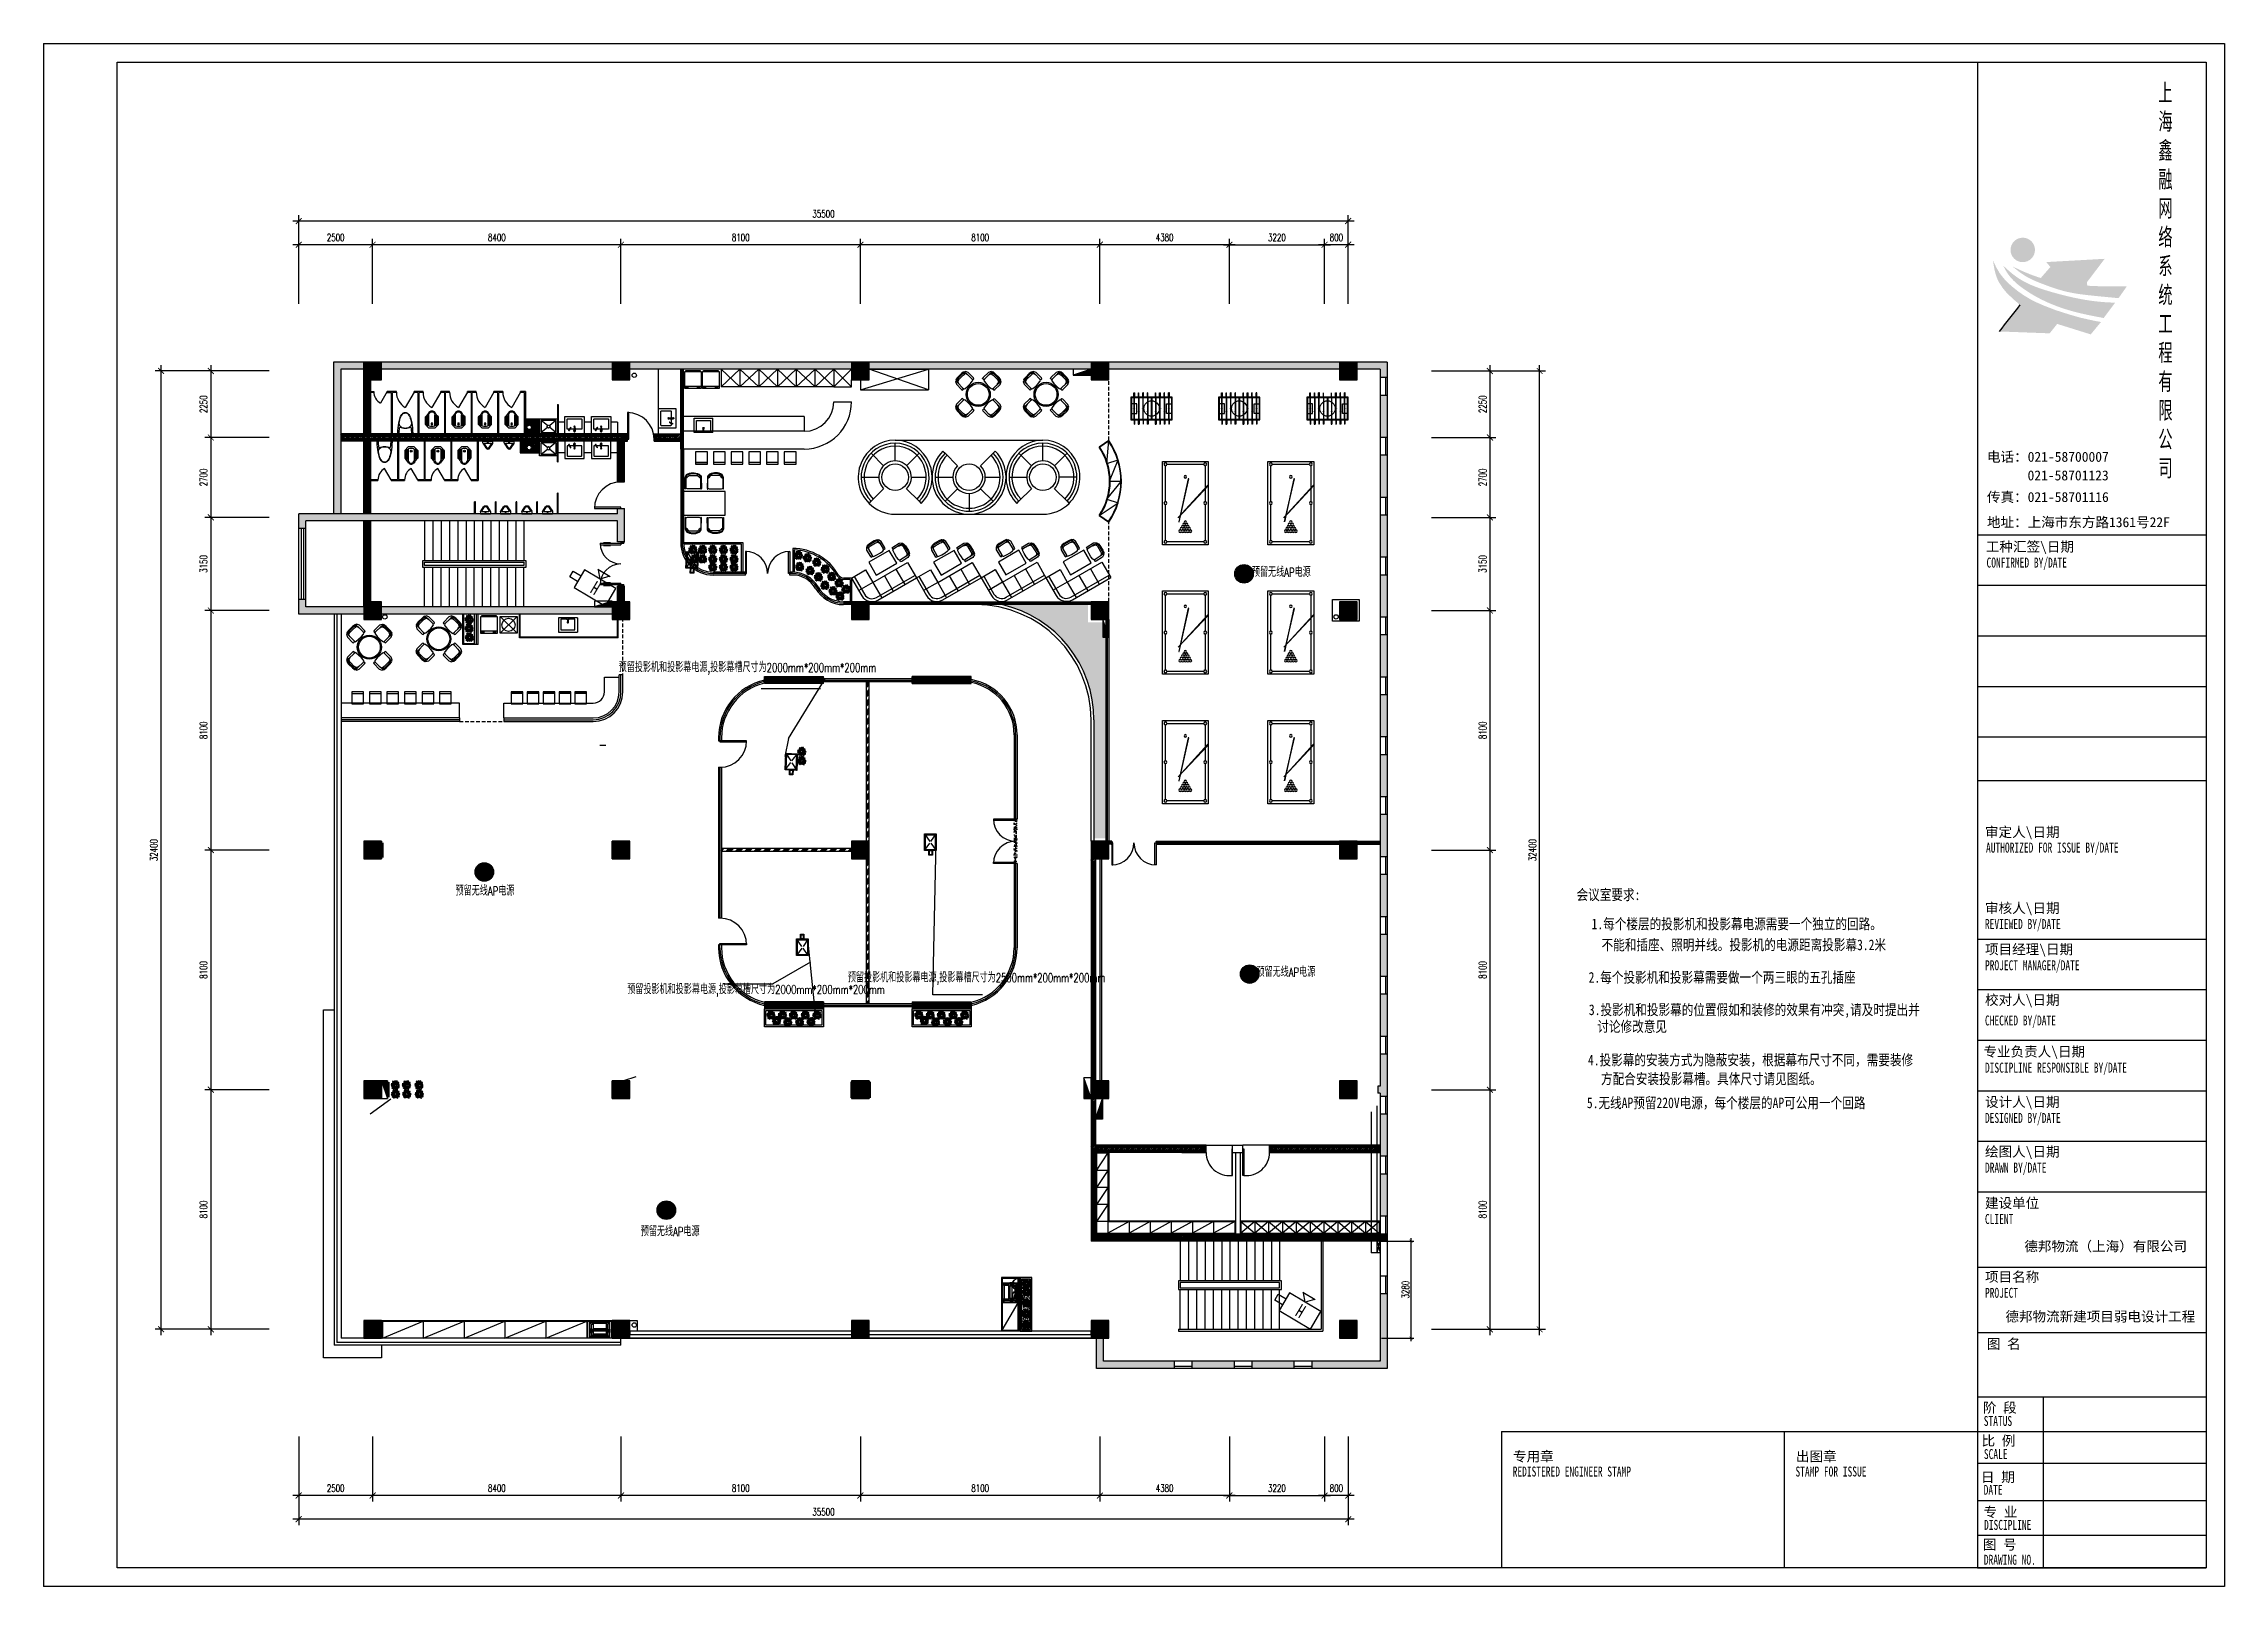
# Model space of a CAD drawing. Extents: x 243000 to 1039751, y -184758 to -16773.
# Drawn here: x 892219 to 965985, y -101127 to -48970 of the extents above; entities that cross this region are included whole.
import ezdxf
from ezdxf.enums import TextEntityAlignment as Align

# ---------------------------------------------------------------- set-up
doc = ezdxf.new("R2010")
doc.units = 0
doc.header["$LTSCALE"] = 1000
doc.header["$MEASUREMENT"] = 0
doc.header["$PDMODE"] = 1
doc.linetypes.add('HIDDEN2', pattern=[0.1875, 0.125, -0.0625])
doc.layers.get('0').update_dxf_attribs({"linetype": 'CONTINUOUS'})
doc.layers.get('Defpoints').update_dxf_attribs({"linetype": 'CONTINUOUS'})
for name, color, linetype in [('2F-p', 2, 'CONTINUOUS'), ('3', 3, 'CONTINUOUS'), ('_PAS CABLE TRAY', 7, 'CONTINUOUS'), ('BPM', 4, 'CONTINUOUS'), ('LH', 3, 'CONTINUOUS'), ('PDS', 1, 'CONTINUOUS'), ('rd-PDS点', 3, 'CONTINUOUS'), ('WALL', 7, 'CONTINUOUS'), ('Z-TEXT', 7, 'CONTINUOUS'), ('会议', 7, 'CONTINUOUS'), ('地坪虚线', 250, 'CONTINUOUS'), ('家具', 2, 'CONTINUOUS'), ('广播', 1, 'CONTINUOUS'), ('植物', 250, 'CONTINUOUS'), ('楼梯', 4, 'CONTINUOUS'), ('洁具', 4, 'CONTINUOUS'), ('消火栓', 1, 'CONTINUOUS'), ('玻璃线', 5, 'CONTINUOUS'), ('轴线标注', 1, 'CONTINUOUS'), ('门', 3, 'CONTINUOUS'), ('隔断', 5, 'CONTINUOUS')]:
    doc.layers.add(name, color=color, linetype=linetype)
doc.styles.add('-宋体', font='', dxfattribs={"width": 0.8})
doc.styles.add('CHINESE', font='')
doc.styles.add('DIM_FONT', font='romans.shx', dxfattribs={"width": 0.7, "height": 250, "bigfont": 'hztxt.shx'})
doc.styles.add('rd-1', font='')
doc.styles.add('ROMANS', font='romans.shx', dxfattribs={"width": 0.7, "bigfont": 'hzdxf.shx'})
doc.styles.get("Standard").update_dxf_attribs({"font": '', "width": 0.6})
doc.styles.add('宋体', font='simhei.ttf')
doc.styles.add('样式 1', font='txt.shx', dxfattribs={"height": 3, "bigfont": 'gbcbig.shx'})
doc.styles.get('-宋体').set_extended_font_data('SimSun')
doc.styles.get('CHINESE').set_extended_font_data('NSimSun')
doc.styles.get('rd-1').set_extended_font_data('SimSun')
doc.styles.get('Standard').set_extended_font_data('SimSun')
doc.dimstyles.new('80', dxfattribs={"dimscale": 100, "dimtxt": 2.5, "dimasz": 1, "dimexe": 1, "dimexo": 0, "dimgap": 0.6, "dimtad": 1, "dimdec": 0, "dimrnd": 10, "dimzin": 0, "dimdsep": 32, "dimtxsty": 'DIM_FONT', "dimblk": 'ARCHTICK', "dimcen": 0, "dimdle": 1, "dimclrd": 1, "dimclre": 1, "dimclrt": 2, "dimadec": 3, "dimazin": 0, "dimtfac": 1, "dimtdec": 0, "dimtix": 1, "dimtmove": 2, "dimatfit": 3, "dimldrblk": 'DOT', "dimfxl": 10, "dimfxlon": 1, "dimtolj": 1, "dimtzin": 0, "dimlwd": -1, "dimarcsym": 2})
pattern_1 = [(45, (490930.923, 22153.9), (-26.5165043, 26.5165043), [])]
pattern_2 = [(45, (490930.92, 22153.9), (-159.09903, 159.09903), []), (45, (490983.96, 22153.9), (-159.09903, 159.09903), []), (45, (491037, 22153.9), (-159.09903, 159.09903), []), (45, (491090.02, 22153.9), (-159.09903, 159.09903), [])]

msp = doc.modelspace()

# ---------------------------------------------------------------- texts
at = {"layer": 'Z-TEXT', "color": 3, "style": 'ROMANS', "width": 0.7}
for s, p in [('预留无线AP电源', (934085.7, -66995.3)), ('预留投影机和投影幕电源,投影幕槽尺寸为2000mm*200mm*200mm', (916028.3, -70214.5)), ('预留无线AP电源', (907147.8, -77768.7)), ('预留投影机和投影幕电源,投影幕槽尺寸为2500mm*200mm*200mm', (923778.2, -80701.4)), ('预留无线AP电源', (934239.2, -80514.3)), ('预留投影机和投影幕电源,投影幕槽尺寸为2000mm*200mm*200mm', (916317, -81100.2)), ('预留无线AP电源', (913413.5, -89284.8))]:
    msp.add_text(s, height=300, dxfattribs=at).set_placement(p, align=Align.CENTER)
at = {"layer": '广播', "color": 3, "ltscale": 500, "style": '-宋体', "width": 0.8}
for s, p in [('会议室要求:', (945150.7, -77743.5)), ('1.每个楼层的投影机和投影幕电源需要一个独立的回路。', (949489.5, -78730)), ('不能和插座、照明并线。投影机的电源距离投影幕3.2米', (949729.5, -79438.1)), ('2.每个投影机和投影幕需要做一个两三眼的五孔插座', (948997.4, -80536.8)), ('3.投影机和投影幕的位置假如和装修的效果有冲突,请及时提出并', (950085, -81632.3)), ('讨论修改意见', (945953.1, -82200.1)), ('4.投影幕的安装方式为隐蔽安装，根据幕布尺寸不同，需要装修', (949957.5, -83331.5)), ('方配合安装投影幕槽。具体尺寸请见图纸。', (948629.7, -83966.2)), ('5.无线AP预留220V电源，每个楼层的AP可公用一个回路', (949132.3, -84779.6))]:
    msp.add_text(s, height=360, dxfattribs=at).set_placement(p, align=Align.MIDDLE_CENTER)
at = {"layer": '轴线标注', "color": 1, "char_height": 250, "attachment_point": 5, "style": 'DIM_FONT'}
for s, insert in [('\\A1;35500', (918598.5, -54723.2)), ('\\A1;2500', (902098.5, -55523.2)), ('\\A1;8400', (907548.5, -55523.2)), ('\\A1;8100', (915798.5, -55523.2)), ('\\A1;8100', (923898.5, -55523.2)), ('\\A1;3220', (933938.5, -55523.2)), ('\\A1;2500', (902098.4, -97811)), ('\\A1;8400', (907548.4, -97811)), ('\\A1;8100', (915798.4, -97811)), ('\\A1;8100', (923898.4, -97811)), ('\\A1;3220', (933938.4, -97810.9)), ('\\A1;35500', (918598.4, -98611))]:
    msp.add_mtext(s, dxfattribs=dict(at, insert=insert))
for s, insert, rotation in [('\\A1;4380', (930138.5, -55523.2), 359.999986), ('\\A1;800', (935948.5, -55523.2), 359.999986), ('\\A1;2250', (897630.7, -61161), 90), ('\\A1;2250', (940896.2, -61161), 90), ('\\A1;2700', (897630.7, -63636), 90), ('\\A1;2700', (940896.2, -63636), 90), ('\\A1;3150', (897630.7, -66561), 90), ('\\A1;3150', (940896.2, -66561), 90), ('\\A1;8100', (897630.7, -72186), 90), ('\\A1;8100', (940896.2, -72186), 90), ('\\A1;32400', (895948.2, -76236), 90), ('\\A1;32400', (942578.7, -76236), 90), ('\\A1;8100', (897630.7, -80286), 90), ('\\A1;8100', (940896.2, -80286), 90), ('\\A1;8100', (897630.7, -88386), 90), ('\\A1;8100', (940896.2, -88386), 90), ('\\A1;4380', (930138.4, -97810.9), 0.000014), ('\\A1;800', (935948.4, -97810.9), 0.000014)]:
    msp.add_mtext(s, dxfattribs=dict(at, insert=insert, rotation=rotation))

# ---------------------------------------------------------------- blocks, each defined once
blk = doc.blocks.new('_fzh')
at = {"layer": 'WALL'}
blk.add_hatch(color=7, dxfattribs=at).paths.add_polyline_path([(0.5, 0.5), (-0.5, 0.5), (-0.5, -0.5), (0.5, -0.5)])
at = {"layer": 'WALL', "color": 7}
blk.add_lwpolyline([(-0.5, -0.5), (0.5, -0.5), (0.5, 0.5), (-0.5, 0.5)], close=True, dxfattribs=at)
blk = doc.blocks.new('_LV12')
at = {"color": 8}
for p, q in [((-250, -50), (-39, -219)), ((-250, -450), (-39, -281)), ((39, -219), (250, -50)), ((39, -281), (250, -450))]:
    blk.add_line(p, q, dxfattribs=at)
for points in [[(300, -500), (300, 0), (-300, 0), (-300, -500)], [(250, -450), (250, -50), (-250, -50), (-250, -450)]]:
    blk.add_lwpolyline(points, close=True, dxfattribs=at)
blk.add_circle((0, -250), 50, dxfattribs=at)
blk = doc.blocks.new('_LV13')
at = {"color": 8}
blk.add_circle((0, 0), 0.5, dxfattribs=at)
blk = doc.blocks.new('hgksgw')
at = {"layer": '家具', "color": 7}
for p, q in [((238373, -189440), (238223, -189440)), ((238223, -189440), (238223, -189470)), ((238373, -189470), (238223, -189470)), ((239113, -189450), (238393, -189450)), ((239113, -189460), (238393, -189460)), ((239133, -189450), (239283, -189450)), ((239133, -189460), (239283, -189460)), ((239283, -189450), (239283, -189460)), ((238373, -189600), (238223, -189600)), ((238223, -189600), (238223, -189610)), ((238373, -189610), (238223, -189610)), ((238373, -189740), (238223, -189740)), ((238223, -189770), (238223, -189740)), ((238373, -189770), (238223, -189770)), ((238373, -189900), (238223, -189900)), ((238223, -189910), (238223, -189900)), ((238373, -189910), (238223, -189910)), ((238373, -190170), (238223, -190170)), ((238223, -190170), (238223, -190180)), ((238373, -190180), (238223, -190180)), ((238373, -190310), (238223, -190310)), ((238223, -190310), (238223, -190340)), ((238393, -189600), (239113, -189600)), ((238393, -189610), (239113, -189610)), ((239113, -189750), (238393, -189750)), ((239113, -189760), (238393, -189760)), ((238393, -189900), (239113, -189900)), ((238393, -189910), (239113, -189910)), ((238393, -190030), (239113, -190030)), ((238393, -190050), (239113, -190050)), ((238393, -190170), (239113, -190170)), ((238393, -190180), (239113, -190180)), ((239133, -189590), (239283, -189590)), ((239133, -189620), (239283, -189620)), ((239133, -189750), (239283, -189750)), ((239133, -189760), (239283, -189760)), ((239133, -189890), (239283, -189890)), ((239133, -189920), (239283, -189920)), ((239133, -190160), (239283, -190160)), ((239133, -190190), (239283, -190190)), ((239283, -189590), (239283, -189620)), ((239283, -189760), (239283, -189750)), ((239283, -189920), (239283, -189890)), ((239283, -190160), (239283, -190190)), ((238373, -190340), (238223, -190340)), ((238373, -190470), (238223, -190470)), ((238223, -190480), (238223, -190470)), ((238373, -190480), (238223, -190480)), ((238373, -190610), (238223, -190610)), ((238223, -190640), (238223, -190610)), ((238373, -190640), (238223, -190640)), ((239113, -190320), (238393, -190320)), ((239113, -190330), (238393, -190330)), ((238393, -190470), (239113, -190470)), ((238393, -190480), (239113, -190480)), ((239113, -190620), (238393, -190620)), ((239113, -190630), (238393, -190630)), ((239133, -190320), (239283, -190320)), ((239133, -190330), (239283, -190330)), ((239133, -190460), (239283, -190460)), ((239133, -190490), (239283, -190490)), ((239133, -190620), (239283, -190620)), ((239133, -190630), (239283, -190630)), ((239283, -190320), (239283, -190330)), ((239283, -190490), (239283, -190460)), ((239283, -190630), (239283, -190620))]:
    blk.add_line(p, q, dxfattribs=at)
for points in [[(239133, -190740), (239133, -189340), (238373, -189340), (238373, -190740)], [(239113, -190720), (239113, -189360), (238393, -189360), (238393, -190720)], [(238590, -189360), (238916, -189360), (238916, -189536), (238590, -189536)], [(238590, -190720), (238916, -190720), (238916, -190544), (238590, -190544)]]:
    blk.add_lwpolyline(points, close=True, dxfattribs=at)
at = {"layer": '家具', "color": 7, "const_width": 5}
for points in [[(238455, -189555), (238455, -189645)], [(238554, -189405), (238554, -189495)], [(238653, -189555), (238653, -189645)], [(238753, -189405), (238753, -189495)], [(238852, -189555), (238852, -189645)], [(238951, -189405), (238951, -189495)], [(238455, -189855), (238455, -189945)], [(238455, -190225), (238455, -190135)], [(238554, -189705), (238554, -189795)], [(238554, -190375), (238554, -190285)], [(238653, -189855), (238653, -189945)], [(238653, -190225), (238653, -190135)], [(238753, -189705), (238753, -189795)], [(238753, -190375), (238753, -190285)], [(238852, -189855), (238852, -189945)], [(238852, -190225), (238852, -190135)], [(238951, -189705), (238951, -189795)], [(238951, -190375), (238951, -190285)], [(238455, -190525), (238455, -190435)], [(238554, -190675), (238554, -190585)], [(238653, -190525), (238653, -190435)], [(238753, -190675), (238753, -190585)], [(238852, -190525), (238852, -190435)], [(238951, -190675), (238951, -190585)]]:
    blk.add_lwpolyline(points, dxfattribs=at)
at = {"layer": '家具', "color": 7}
blk.add_circle((238753, -190040), 260, dxfattribs=at)
blk = doc.blocks.new('drtj')
at = {"layer": '家具', "color": 7, "linetype": 'ByBlock'}
for p, q in [((-3061, -222023), (-3204, -222135)), ((-2991, -221983), (-3061, -222023)), ((-2970, -222010), (-3040, -222050)), ((-2957, -221971), (-2991, -221983)), ((-2936, -221998), (-2970, -222010)), ((-2960, -222060), (-2929, -222007)), ((-2943, -221989), (-2957, -221971)), ((-2916, -221968), (-2943, -221989)), ((-2929, -222007), (-2943, -221989)), ((-2929, -222007), (-2878, -222054)), ((-2824, -222012), (-2916, -221968)), ((-2671, -222210), (-2824, -222012)), ((-3266, -222240), (-3293, -222261)), ((-3293, -222261), (-3273, -222361)), ((-3260, -222192), (-3280, -222222)), ((-3280, -222222), (-3266, -222240)), ((-3273, -222361), (-3120, -222559)), ((-3266, -222240), (-3252, -222258)), ((-3204, -222135), (-3260, -222192)), ((-3239, -222219), (-3259, -222249)), ((-3252, -222258), (-3202, -222248)), ((-3252, -222258), (-3219, -222319)), ((-3183, -222162), (-3239, -222219)), ((-3219, -222319), (-3066, -222517)), ((-3215, -222287), (-3202, -222248)), ((-3178, -222373), (-3215, -222287)), ((-3202, -222248), (-3164, -222205)), ((-3040, -222050), (-3183, -222162)), ((-3164, -222205), (-3003, -222079)), ((-3120, -222559), (-3090, -222579)), ((-3090, -222579), (-3054, -222551)), ((-3066, -222517), (-3029, -222546)), ((-3054, -222551), (-3066, -222517)), ((-3029, -222546), (-2995, -222534)), ((-3003, -222079), (-2960, -222060)), ((-2995, -222534), (-2907, -222480)), ((-2910, -222050), (-2960, -222060)), ((-2836, -222108), (-2910, -222050)), ((-2907, -222480), (-2799, -222396)), ((-2878, -222054), (-2725, -222252)), ((-2799, -222396), (-2726, -222325)), ((-2726, -222325), (-2706, -222295)), ((-2725, -222252), (-2695, -222272)), ((-2706, -222295), (-2725, -222252)), ((-2695, -222272), (-2659, -222244)), ((-2659, -222244), (-2671, -222210))]:
    blk.add_line(p, q, dxfattribs=at)
at = {"layer": '家具', "color": 7}
for p, q in [((-3190, -222345), (-3198, -222347)), ((-3083, -222577), (-3089, -222578))]:
    blk.add_line(p, q, dxfattribs=at)
blk = doc.blocks.new('fddhdrfgqeyre')
at = {"layer": '家具', "color": 7}
for p, q in [((764557, -93526), (764561, -93522)), ((765563, -94626), (764557, -93526)), ((764561, -93522), (765580, -94609)), ((764582, -93385), (764587, -93384)), ((764896, -94843), (764582, -93385)), ((764587, -93384), (764919, -94838)), ((764919, -94838), (764896, -94843)), ((765580, -94609), (765563, -94626))]:
    blk.add_line(p, q, dxfattribs=at)
blk.add_lwpolyline([(764024, -92610), (764024, -95430), (765574, -95430), (765574, -92610)], close=True, dxfattribs=at)
for points in [[(764124, -92758), (764124, -93972)], [(765426, -92710), (764172, -92710)], [(765474, -93972), (765474, -92758)], [(764124, -94068), (764124, -95282)], [(765474, -95282), (765474, -94068)], [(764172, -95330), (765426, -95330)]]:
    blk.add_lwpolyline(points, dxfattribs=at)
for centre, radius in [((764124, -92710), 48), ((765474, -92710), 48), ((764626, -93071), 43.2), ((764626, -93071), 43.2), ((764669, -93146), 43.2), ((764713, -93071), 43.2), ((764713, -93221), 43.2), ((764756, -93146), 43.2), ((764756, -93295), 43.2), ((764799, -93071), 43.2), ((764799, -93221), 43.2), ((764799, -93370), 43.2), ((764842, -93146), 43.2), ((764842, -93295), 43.2), ((764885, -93071), 43.2), ((764885, -93221), 43.2), ((764929, -93146), 43.2), ((764972, -93071), 43.2), ((764124, -94020), 48), ((765474, -94020), 48), ((764799, -94907), 43.2), ((764124, -95330), 48), ((765474, -95330), 48)]:
    blk.add_circle(centre, radius, dxfattribs=at)
blk = doc.blocks.new('fgjtwrt')
at = {"layer": '家具', "color": 7}
for p, q in [((748051, -164468), (748258, -164468)), ((749008, -164468), (748800, -164468)), ((747881, -164915), (747880, -164535)), ((747899, -164558), (747899, -164913)), ((747934, -164547), (747900, -164547)), ((748371, -164919), (747946, -164919)), ((748408, -164547), (748374, -164547)), ((748409, -164909), (748408, -164545)), ((748425, -164541), (748430, -164915)), ((748634, -164541), (748629, -164915)), ((748650, -164909), (748651, -164545)), ((748651, -164547), (748685, -164547)), ((748688, -164919), (749113, -164919)), ((749125, -164547), (749159, -164547)), ((749160, -164558), (749160, -164913)), ((749178, -164915), (749179, -164535)), ((747881, -165899), (747880, -166280)), ((747899, -166257), (747899, -165902)), ((748371, -165896), (747946, -165896)), ((748409, -165906), (748408, -166270)), ((748425, -166273), (748430, -165899)), ((748634, -166273), (748629, -165899)), ((748650, -165906), (748651, -166270)), ((748688, -165896), (749113, -165896)), ((749160, -166257), (749160, -165902)), ((749178, -165899), (749179, -166280)), ((747934, -166268), (747900, -166268)), ((748051, -166346), (748258, -166346)), ((748408, -166268), (748374, -166268)), ((748651, -166268), (748685, -166268)), ((749008, -166346), (748800, -166346)), ((749125, -166268), (749159, -166268))]:
    blk.add_line(p, q, dxfattribs=at)
blk.add_lwpolyline([(749229, -165007), (747829, -165007), (747829, -165807), (749229, -165807)], close=True, dxfattribs=at)
at = {"layer": '家具', "color": 7, "extrusion": (0, 0, -1)}
for centre, major_axis, start_param, end_param in [((748323, -164721), (0, 520), -1.206389, -0.997138), ((748022, -164564), (0, 136), -1.527888, -0.306766), ((748152, -164924), (0, 546), -0.474491, 0.409857), ((748056, -164621), (0, 153), -1.06242, -0.040771), ((748156, -165025), (0, 620), -0.306766, 0.238902), ((748258, -164609), (0, 141), 0, 1.111253), ((748251, -164598), (0, 181), 0.238902, 1.271408), ((748301, -164548), (0, 136), 0.409857, 1.521281), ((747890, -164913), (0, 10.2), 1.570796, 4.463803), ((747946, -164851), (0, 67.7), 3.141593, 4.009114), ((748370, -164871), (0, 48), 2.095811, 3.116195), ((748418, -164916), (0, 12.3), 1.557322, 5.267496), ((748641, -165899), (0, -12.3), 1.557322, 5.267496), ((748689, -165944), (0, -48), 2.095811, 3.116195), ((749113, -165963), (0, -67.7), 3.141593, 4.009114), ((749169, -165902), (0, -10.2), 1.570796, 4.463803), ((748758, -166267), (0, -136), 0.409857, 1.521281), ((748808, -166216), (0, -181), 0.238902, 1.271408), ((748800, -166205), (0, -141), 0, 1.111253), ((748907, -165891), (0, -546), -0.474491, 0.409857), ((748903, -165789), (0, -620), -0.306766, 0.238902), ((749003, -166193), (0, -153), -1.06242, -0.040771), ((749036, -166251), (0, -136), -1.527888, -0.306766), ((748736, -166094), (0, -520), -1.206389, -0.997138)]:
    blk.add_ellipse(centre, major_axis=major_axis, ratio=0.911327, start_param=start_param, end_param=end_param, dxfattribs=at)
at = {"layer": '家具', "color": 7}
for centre, major_axis, start_param, end_param in [((748758, -164548), (0, 136), 0.409857, 1.521281), ((748808, -164598), (0, 181), 0.238902, 1.271408), ((748800, -164609), (0, 141), 0, 1.111253), ((748907, -164924), (0, 546), -0.474491, 0.409857), ((748903, -165025), (0, 620), -0.306766, 0.238902), ((749003, -164621), (0, 153), -1.06242, -0.040771), ((749036, -164564), (0, 136), -1.527888, -0.306766), ((748736, -164721), (0, 520), -1.206389, -0.997138), ((748641, -164916), (0, 12.3), 1.557322, 5.267496), ((748689, -164871), (0, 48), 2.095811, 3.116195), ((749113, -164851), (0, 67.7), 3.141593, 4.009114), ((749169, -164913), (0, 10.2), 1.570796, 4.463803), ((747890, -165902), (0, -10.2), 1.570796, 4.463803), ((747946, -165963), (0, -67.7), 3.141593, 4.009114), ((748370, -165944), (0, -48), 2.095811, 3.116195), ((748418, -165899), (0, -12.3), 1.557322, 5.267496), ((748323, -166094), (0, -520), -1.206389, -0.997138), ((748022, -166251), (0, -136), -1.527888, -0.306766), ((748152, -165891), (0, -546), -0.474491, 0.409857), ((748056, -166193), (0, -153), -1.06242, -0.040771), ((748156, -165789), (0, -620), -0.306766, 0.238902), ((748258, -166205), (0, -141), 0, 1.111253), ((748251, -166216), (0, -181), 0.238902, 1.271408), ((748301, -166267), (0, -136), 0.409857, 1.521281)]:
    blk.add_ellipse(centre, major_axis=major_axis, ratio=0.911327, start_param=start_param, end_param=end_param, dxfattribs=at)
blk = doc.blocks.new('_LV7')
at = {"color": 8}
for p, q in [((-170, -61), (-170, 0)), ((-170, 0), (170, 0)), ((170, -61), (170, 0)), ((-162, -88), (-69, -231)), ((-124, -91), (-43, -216)), ((-116, -76), (116, -76)), ((43, -216), (124, -91)), ((69, -231), (162, -88))]:
    blk.add_line(p, q, dxfattribs=at)
blk.add_circle((0, -38), 17.7, dxfattribs=at)
for centre, radius, start, end in [((-120, -61), 50, 180, 213.0863), ((-116, -86), 10, 90, 213.0863), ((0, -191), 80, 210, 330), ((0, -191), 50, 210, 330), ((116, -86), 10, 326.9137, 90), ((120, -61), 50, 326.9137, 0)]:
    blk.add_arc(centre, radius, start, end, dxfattribs=at)
blk = doc.blocks.new('sdg')
at = {"layer": '洁具', "color": 8}
for p, q in [((-20737, -199410), (-21397, -199410)), ((-21203, -199632), (-21252, -199548)), ((-21195, -199627), (-21243, -199543)), ((-21082, -199618), (-21088, -199504)), ((-21087, -199520), (-21086, -199504)), ((-21063, -199490), (-21071, -199490)), ((-21052, -199618), (-21046, -199504)), ((-21048, -199504), (-21047, -199520))]:
    blk.add_line(p, q, dxfattribs=at)
blk.add_lwpolyline([(-21397, -199410), (-21397, -200000), (-20737, -200000), (-20737, -199410)], dxfattribs=at)
blk.add_lwpolyline([(-21084, -199570), (-21297, -199570, 0.414214), (-21317, -199590), (-21317, -199900, 0.414214), (-21297, -199920), (-20837, -199920, 0.414214), (-20817, -199900), (-20817, -199590, 0.414214), (-20837, -199570), (-21049, -199570)], format="xyb", dxfattribs=at)
blk.add_lwpolyline([(-21047, -199520, 0.105461), (-21049, -199513, 0.10111), (-21053, -199507, 0.09551), (-21059, -199503, 0.091895), (-21067, -199501, 0.091895), (-21075, -199503, 0.09551), (-21081, -199507, 0.10111), (-21086, -199513, 0.105461), (-21087, -199520, 0.105461), (-21085, -199527, 0.10111), (-21081, -199533, 0.09551), (-21075, -199537, 0.091895), (-21067, -199538, 0.091895), (-21059, -199537, 0.09551), (-21053, -199533, 0.10111), (-21048, -199527, 0.105461)], format="xyb", close=True, dxfattribs=at)
for centre, radius in [((-21252, -199538), 10), ((-21067, -199661), 21.3)]:
    blk.add_circle(centre, radius, dxfattribs=at)
for centre, radius, start, end in [((-21252, -199538), 17.5, 316.82571, 283.62261), ((-21199, -199629), 5, 210.22416, 30.22416), ((-21067, -199503), 21, 357.22319, 183.22512), ((-21071, -199505), 15, 90.22416, 175.83442), ((-21067, -199605), 19.4, 219.52354, 320.92477), ((-21063, -199505), 15, 4.6139, 90.22416)]:
    blk.add_arc(centre, radius, start, end, dxfattribs=at)
blk = doc.blocks.new('A$C692518CD')
at = {"layer": '洁具', "color": 7}
blk.add_line((560, 75), (0, 75), dxfattribs=at)
for points in [[(0, 575), (560, 575), (560, 0), (0, 0)], [(33, 53), (103, 53), (103, 16), (33, 16)], [(522, 596), (34, 596), (34, 610), (522, 610)], [(432, 58), (445, 58), (445, 22), (432, 22)], [(462, 58), (474, 58), (474, 22), (462, 22)], [(492, 58), (504, 58), (504, 22), (492, 22)]]:
    blk.add_lwpolyline(points, close=True, dxfattribs=at)
blk = doc.blocks.new('4234252')
at = {"layer": '植物', "color": 250}
for centre, major_axis, start_param, end_param in [((240791, -95879), (0, 180), -0.3594572, 0.9010216), ((240963, -97343), (0, 1610), 0.057769, 0.2081972), ((240758, -95601), (0, 197), 2.5851704, 3.6230462), ((240719, -95760), (0, 116), -0.590484, 0.5239708), ((240727, -95641), (0, 68.6), 1.8376623, 3.2823405), ((241967, -90706), (0, 5161), 2.8592632, 2.8839446), ((240808, -95861), (0, 100), 0.866574, 2.1261101), ((240879, -95940), (0, 167), 0.5299267, 1.4156749), ((240537, -95587), (0, 392), 3.7240973, 3.9205929), ((240871, -95579), (0, 135), 0.9931377, 2.9413384), ((241088, -95435), (0, 361), 1.7680651, 2.394191), ((240732, -95664), (0, 164), -1.536179, -0.2662686), ((240899, -95887), (0, 130), 0.5361113, 2.1113875), ((241170, -96028), (0, 420), 0.8510578, 1.3944666), ((240732, -95789), (0, 181), 3.5644939, 4.7311281), ((240941, -95570), (0, 111), 0.524495, 1.44463), ((240934, -95878), (0, 69.9), 1.6642972, 2.6993477), ((241174, -95583), (0, 333), 1.2361516, 1.6843967), ((241015, -95642), (0, 153), 0.0436981, 1.6744229), ((240841, -95531), (0, 80.5), 4.636915, 5.5058242), ((241062, -95764), (0, 188), 1.6858631, 2.9939444), ((240592, -95901), (0, 353), 4.598653, 5.0099331), ((240882, -95893), (0, 55.6), 3.6719346, 4.903974), ((241158, -95713), (0, 278), 0.6394856, 1.52962), ((240434, -96310), (0, 763), -1.079212, -0.7692424), ((240804, -95514), (0, 230), 3.7825825, 4.8160026), ((241023, -95802), (0, 149), -1.1392259, 0.7968432), ((241024, -96038), (0, 327), -0.4226156, 0.324932), ((241023, -95509), (0, 268), 2.8420555, 3.6717744), ((240901, -95911), (0, 157), 4.4591494, 5.9176125), ((241124, -95786), (0, 203), 0.1221725, 0.8998594), ((241061, -95680), (0, 105), -0.445664, 0.7757536), ((240962, -95983), (0, 210), -0.9865324, -0.2112542), ((241049, -95853), (0, 80.1), 4.5406809, 6.5388151), ((241111, -95627), (0, 240), 2.7741191, 3.1789765), ((240970, -95533), (0, 156), 3.8005019, 4.3727024)]:
    blk.add_ellipse(centre, major_axis=major_axis, ratio=0.8975705, start_param=start_param, end_param=end_param, dxfattribs=at)
blk = doc.blocks.new('_ArchTick')
at = {"color": 0, "linetype": 'ByBlock', "const_width": 0.15}
blk.add_lwpolyline([(-0.5, -0.5), (0.5, 0.5)], dxfattribs=at)
blk = doc.blocks.new('542422')
at = {"layer": '消火栓'}
blk.add_hatch(color=7, dxfattribs=at).paths.add_polyline_path([(116564, 164856), (115964, 164656), (116564, 164656)])
at = {"layer": '消火栓', "color": 7}
blk.add_line((116564, 164856), (115964, 164656), dxfattribs=at)
blk.add_lwpolyline([(115964, 164856), (115964, 164656), (116564, 164656), (116564, 164856)], close=True, dxfattribs=at)
blk = doc.blocks.new('A$C48413B5D')
at = {"color": 8}
for p, q in [((0, 22), (0, 487)), ((61, 36), (105, 41)), ((63, 20), (61, 36)), ((106, 24), (63, 20)), ((105, 44), (71, 41)), ((71, 41), (71, 38)), ((105, 41), (105, 44)), ((105, 41), (106, 24))]:
    blk.add_line(p, q, dxfattribs=at)
for centre, radius, start, end in [((21, 488), 21.3, 84.36942, 181.12233), ((10, 453), 9.5, 88.83657, 186.85624), ((10, 56), 9.5, 173.14376, 271.16343), ((21, 21), 21.3, 178.87767, 275.63058), ((-31, -1525), 1988, 82.99922, 88.83657), ((-31, 2034), 1988, 271.16343, 277.00078), ((-262, -3912), 4431, 81.69158, 86.30215), ((-262, 4422), 4431, 273.69785, 278.30842), ((647, 263), 463, 157.95563, 180.96763), ((647, 246), 463, 179.03237, 202.04437), ((703, 260), 513, 172.1351, 180.55836), ((703, 249), 513, 179.44164, 187.8649), ((345, 310), 151, 82.96916, 172.1351), ((345, 199), 151, 187.8649, 277.03084), ((210, 440), 8.29, 337.95563, 81.06705), ((210, 69), 8.29, 278.93295, 22.04437), ((251, -436), 903, 68.45308, 82.8162), ((251, 945), 903, 277.1838, 291.54692), ((234, -509), 991, 70.70677, 81.67806), ((234, 1018), 991, 278.32194, 289.29323), ((381, -4), 467, 50.06528, 67.18273), ((381, 513), 467, 292.81727, 309.93472), ((412, 45), 398, 49.24925, 64.59148), ((412, 464), 398, 295.40852, 310.75075), ((587, 255), 124, 359.20973, 47.35816), ((587, 254), 124, 312.63661, 359.63183), ((604, 263), 119, 355.54228, 49.9861), ((604, 246), 119, 309.93472, 3.64486)]:
    blk.add_arc(centre, radius, start, end, dxfattribs=at)
blk = doc.blocks.new('A$C544B18FA')
at = {"layer": '洁具', "color": 8}
for p, q in [((0, 380), (120, 424)), ((0, 350), (120, 394)), ((0, 120), (0, 380)), ((0, 320), (120, 364)), ((0, 290), (120, 334)), ((0, 260), (120, 304)), ((0, 230), (120, 274)), ((0, 200), (120, 244)), ((0, 170), (120, 214)), ((0, 140), (120, 184)), ((120, 0), (0, 120)), ((7, 113), (120, 154)), ((29, 91), (120, 124)), ((51, 69), (120, 94)), ((120, 80), (120, 452)), ((320, 80), (320, 452)), ((440, 380), (320, 424)), ((440, 350), (320, 394)), ((440, 320), (320, 364)), ((440, 290), (320, 334)), ((440, 260), (320, 304)), ((440, 230), (320, 274)), ((440, 200), (320, 244)), ((440, 170), (320, 214)), ((440, 140), (320, 184)), ((433, 113), (320, 154)), ((411, 91), (320, 124)), ((320, 0), (440, 120)), ((389, 69), (320, 94)), ((440, 120), (440, 380)), ((120, 0), (320, 0))]:
    blk.add_line(p, q, dxfattribs=at)
for radius in [29, 19]:
    blk.add_circle((220, 141), radius, dxfattribs=at)
for centre, radius, start, end in [((-505, 915), 736, 313.37997, 329.61621), ((220, 452), 100, 0, 180), ((135, 80), 15, 180, 249.75764), ((220, 452), 128, 44.90303, 135.09697), ((220, 311), 261, 249.75764, 290.24236), ((305, 80), 15, 290.24236, 0), ((945, 915), 736, 210.38379, 226.62003)]:
    blk.add_arc(centre, radius, start, end, dxfattribs=at)
blk = doc.blocks.new('A$C1A367916')
at = {"layer": '家具', "color": 8}
for p, q in [((608, 626), (589, 665)), ((608, 49), (589, 10)), ((667, 567), (599, 567)), ((667, 98), (599, 98)), ((608, 567), (608, 626)), ((657, 626), (608, 626)), ((608, 49), (608, 98)), ((657, 49), (608, 49)), ((648, 108), (648, 557)), ((648, 557), (814, 557)), ((814, 108), (648, 108)), ((667, 616), (657, 626)), ((667, 59), (657, 49)), ((1049, 616), (667, 616)), ((667, 616), (667, 557)), ((667, 108), (667, 59)), ((1049, 59), (667, 59)), ((814, 557), (814, 108)), ((843, 550), (814, 557)), ((814, 108), (843, 115)), ((843, 645), (843, 665)), ((951, 645), (843, 645)), ((843, 557), (843, 108)), ((1019, 557), (843, 557)), ((843, 108), (1019, 108)), ((951, 29), (843, 29)), ((843, 29), (843, 10)), ((853, 597), (853, 577)), ((941, 597), (853, 597)), ((853, 577), (941, 577)), ((853, 548), (853, 117)), ((1009, 548), (853, 548)), ((853, 117), (1009, 117)), ((853, 68), (853, 88)), ((853, 88), (941, 88)), ((941, 68), (853, 68)), ((863, 645), (863, 636)), ((863, 636), (882, 626)), ((863, 39), (882, 49)), ((863, 29), (863, 39)), ((872, 577), (872, 597)), ((872, 68), (872, 88)), ((872, 78), (941, 78)), ((882, 626), (912, 626)), ((882, 577), (882, 597)), ((882, 49), (912, 49)), ((912, 509), (902, 509)), ((912, 469), (902, 469)), ((912, 430), (902, 430)), ((912, 391), (902, 391)), ((912, 352), (902, 352)), ((912, 313), (902, 313)), ((912, 274), (902, 274)), ((912, 235), (902, 235)), ((912, 196), (902, 196)), ((912, 156), (902, 156)), ((912, 626), (931, 636)), ((912, 127), (912, 538)), ((912, 49), (931, 39)), ((931, 645), (931, 636)), ((931, 29), (931, 39)), ((941, 577), (941, 597)), ((941, 88), (941, 68)), ((951, 665), (951, 645)), ((951, 10), (951, 29)), ((1009, 117), (1009, 548)), ((1019, 108), (1019, 557)), ((1078, 636), (1049, 616)), ((1049, 59), (1049, 616)), ((1078, 39), (1049, 59)), ((1117, 665), (1078, 645)), ((1078, 645), (1078, 29)), ((1117, 10), (1078, 29)), ((1088, 587), (1088, 616)), ((1088, 616), (1107, 616)), ((1107, 587), (1088, 587)), ((1088, 548), (1088, 577)), ((1088, 577), (1107, 577)), ((1107, 548), (1088, 548)), ((1088, 509), (1088, 538)), ((1088, 538), (1107, 538)), ((1107, 509), (1088, 509)), ((1088, 469), (1088, 499)), ((1088, 499), (1107, 499)), ((1107, 469), (1088, 469)), ((1088, 254), (1088, 401)), ((1088, 401), (1107, 401)), ((1107, 254), (1088, 254)), ((1107, 616), (1107, 587)), ((1107, 577), (1107, 548)), ((1107, 538), (1107, 509)), ((1107, 499), (1107, 469)), ((1107, 401), (1107, 254))]:
    blk.add_line(p, q, dxfattribs=at)
at = {"layer": '家具', "color": 8, "linetype": 'ByBlock'}
for p, q in [((599, 567), (589, 567)), ((589, 98), (599, 98)), ((599, 98), (599, 567)), ((843, 675), (951, 675)), ((843, 675), (843, 665)), ((843, 10), (843, 0)), ((843, 0), (951, 0)), ((951, 675), (951, 665)), ((951, 10), (951, 0))]:
    blk.add_line(p, q, dxfattribs=at)
for points in [[(843, 665), (589, 665), (589, 567)], [(589, 98), (589, 10), (843, 10)], [(1117, 10), (1117, 665), (951, 665)], [(951, 10), (1117, 10)]]:
    blk.add_lwpolyline(points, dxfattribs=at)
blk = doc.blocks.new('vreregre')
at = {"layer": '洁具', "color": 7}
for p, q in [((1904780, -62108), (1903980, -62108)), ((1903980, -62708), (1903980, -62108)), ((1904343, -62652), (1904368, -62652)), ((1904368, -62652), (1904368, -62533)), ((1904393, -62652), (1904393, -62533)), ((1904393, -62652), (1904418, -62652)), ((1904780, -62708), (1904780, -62108)), ((1903980, -62708), (1904780, -62708))]:
    blk.add_line(p, q, dxfattribs=at)
blk.add_lwpolyline([(1904452, -62652), (1904680, -62652), (1904680, -62208), (1904080, -62208), (1904080, -62652), (1904309, -62652)], dxfattribs=at)
for centre, radius in [((1904326, -62670), 25), ((1904326, -62670), 20), ((1904435, -62670), 25), ((1904435, -62670), 20)]:
    blk.add_circle(centre, radius, dxfattribs=at)
for centre, radius, start, end in [((1904380, -62521), 25, 300, 240), ((1904380, -62533), 12.5, 0, 180), ((1904380, -62652), 12.5, 180, 0)]:
    blk.add_arc(centre, radius, start, end, dxfattribs=at)
blk = doc.blocks.new('GPS_xf_xhsd')
at = {"layer": '消火栓', "color": 7}
blk.add_line((-325, -240), (375, 0), dxfattribs=at)
blk.add_lwpolyline([(-325, -240), (375, -240), (375, 0), (-325, 0)], close=True, dxfattribs=at)
blk.add_solid([(-325, -240), (375, 0), (-325, 0)], dxfattribs=at)
blk = doc.blocks.new('信息点')
at = {"layer": 'PDS', "color": 1}
blk.add_circle((0, 2), 2, dxfattribs=at)
at = {"layer": 'PDS', "color": 1, "style": '样式 1', "width": 1.00009}
blk.add_attdef('H', text='', height=3, dxfattribs=at).set_placement((-1, 0.48), (1, 0.48), align=Align.FIT)
blk = doc.blocks.new('2d2t')
at = {"layer": 'PDS', "xscale": 100, "yscale": 100, "zscale": 100}
for p, values in [((225680, -82228), {'H': 'D'}), ((226080, -82228), {'H': 'T'})]:
    blk.add_blockref('信息点', p, dxfattribs=at).add_auto_attribs(values)
blk = doc.blocks.new('qjjk')
at = {"layer": 'rd-PDS点', "color": 4, "linetype": 'Continuous', "lineweight": -3, "ltscale": 0.0001}
for p, q in [((9508382, 12633024), (9508148, 12633024)), ((9508148, 12633024), (9508148, 12632848)), ((9508382, 12632673), (9508383, 12633199)), ((9508383, 12633199), (9509319, 12633199)), ((9509319, 12633199), (9509318, 12632672)), ((9508148, 12632848), (9508382, 12632848)), ((9509318, 12632672), (9508382, 12632673)), ((9508664, 12632484), (9509032, 12632484)), ((9508850, 12632672), (9508685, 12632490)), ((9509016, 12632489), (9508850, 12632672))]:
    blk.add_line(p, q, dxfattribs=at)
at = {"layer": 'rd-PDS点', "color": 4, "linetype": 'Continuous', "lineweight": -3, "ltscale": 0.0001, "style": 'rd-1', "oblique": 360, "width": 0.7}
blk.add_text('H', height=351, rotation=359.9685, dxfattribs=at).set_placement((9508863, 12632927), align=Align.MIDDLE)
blk = doc.blocks.new('ap')
at = {"layer": '_PAS CABLE TRAY', "linetype": 'ByBlock'}
h = blk.add_hatch(color=6, dxfattribs=at)
h.set_gradient(color1=(255, 0, 191), one_color=1, tint=1, name='SPHERICAL')
h.paths.add_polyline_path([(398747, 179710, 1), (398153, 179710, 1)])
at = {"layer": '_PAS CABLE TRAY', "color": 24, "linetype": 'ByBlock'}
blk.add_circle((398450, 179710), 297, dxfattribs=at)
at = {"layer": '_PAS CABLE TRAY', "color": 6, "linetype": 'ByBlock', "insert": (398210, 179900), "char_height": 350, "width": 670, "attachment_point": 1, "style": 'CHINESE'}
blk.add_mtext('{\\fSimSun|b0|i0|c0|p2;\\C4;AP}', dxfattribs=at)
blk = doc.blocks.new('*D225')
at = {"layer": 'Defpoints', "color": 0}
for p in [(937428, -89456), (936648, -92736), (938469, -92736)]:
    blk.add_point(p, dxfattribs=at)
at = {"layer": '轴线标注', "color": 1, "lineweight": -2}
for p, q in [((937469, -89456), (938569, -89456)), ((937469, -92736), (938569, -92736))]:
    blk.add_line(p, q, dxfattribs=at)
at = {"layer": '轴线标注', "color": 1}
blk.add_line((938469, -89356), (938469, -92836), dxfattribs=at)
at = {"layer": '轴线标注', "color": 1, "xscale": 100, "yscale": 100, "zscale": 100}
for p, rotation in [((938469, -89456), 90), ((938469, -92736), 270)]:
    blk.add_blockref('_ArchTick', p, dxfattribs=dict(at, rotation=rotation))
at = {"layer": '轴线标注', "color": 2, "insert": (938284, -91096), "char_height": 250, "attachment_point": 5, "rotation": 90, "style": 'DIM_FONT'}
blk.add_mtext('\\A1;3280', dxfattribs=at)
blk = doc.blocks.new('_Dot')
at = {"color": 0, "linetype": 'ByBlock', "lineweight": -2}
blk.add_line((-0.5, 0), (-1, 0), dxfattribs=at)
at = {"color": 0, "linetype": 'ByBlock', "const_width": 0.5}
blk.add_lwpolyline([(-0.25, 0, 1), (0.25, 0, 1)], format="xyb", close=True, dxfattribs=at)
blk = doc.blocks.new('鑫融')
at = {"linetype": 'Continuous'}
h = blk.add_hatch(color=1, dxfattribs=at)
h.paths.add_polyline_path([(987818, -289280, 1), (991944, -289280, 1)])
edge = h.paths.add_edge_path()
edge.add_line((1003715, -290784), (993855, -291334))
edge.add_line((993855, -291334), (994544, -292159))
edge.add_line((994544, -292159), (992924, -294022))
edge.add_spline(control_points=[(992924, -294022), (991645, -293628), (990026, -292979), (988467, -292216), (988109, -292041)], knot_values=[0, 0, 0, 0, 4014.9376711, 5209.4357824, 5209.4357824, 5209.4357824, 5209.4357824], degree=3, periodic=0)
edge.add_spline(control_points=[(988109, -292041), (988795, -292602), (990432, -293941), (993554, -295167), (997411, -296538), (1001663, -297012), (1004681, -297294), (1006056, -297423)], knot_values=[0, 0, 0, 0, 2646.5876595, 6312.8869631, 9954.0507142, 14912.8068277, 19060.7683387, 19060.7683387, 19060.7683387, 19060.7683387], degree=3, periodic=0)
edge.add_spline(control_points=[(1006056, -297423), (1006521, -296760), (1006986, -296098), (1007451, -295435)], knot_values=[0, 0, 0, 0, 2427.4491595, 2427.4491595, 2427.4491595, 2427.4491595], degree=3, periodic=0)
edge.add_spline(control_points=[(1007451, -295435), (1005291, -295445), (1003072, -295455), (1000848, -295327), (1000787, -295324)], knot_values=[13179.8535283, 13179.8535283, 13179.8535283, 13179.8535283, 19663.1852893, 19843.6618262, 19843.6618262, 19843.6618262, 19843.6618262], degree=3, periodic=0)
edge.add_line((1000787, -295324), (1000701, -294754))
edge.add_line((1000701, -294754), (1003715, -290784))
blk.add_hatch(color=1, dxfattribs=at).paths.add_polyline_path([(994418, -303360), (995700, -301769), (1001357, -303540), (1003083, -301454), (1003083, -301454), (1002747, -301387), (1002575, -301354), (1002481, -301336), (1002390, -301318), (1002074, -301256), (1001126, -301061), (999573, -300705), (997875, -300223), (995535, -299479), (993552, -298723), (992089, -298085), (991204, -297635), (990029, -296926), (989081, -296263), (988056, -295443), (987260, -294730), (986603, -294009), (985972, -293185), (985401, -292215), (984850, -291096), (984948, -291725), (985143, -292776), (985334, -293478), (985521, -294013), (985809, -294644), (986487, -295698), (987137, -296484), (988188, -297511), (989405, -298540), (985885, -303042)])
h = blk.add_hatch(color=1, dxfattribs=at)
edge = h.paths.add_edge_path()
edge.add_spline(control_points=[(1005483, -298180), (1005215, -298172), (1003558, -298123), (1000300, -297782), (996443, -296881), (993006, -295888), (990309, -294856), (988168, -293412), (987035, -292363), (986563, -291925)], knot_values=[0, 0, 0, 0, 803.3341465, 4973.5995197, 9797.9442157, 12662.370996, 15713.6574954, 18414.8044862, 20344.606207, 20344.606207, 20344.606207, 20344.606207], degree=3, periodic=0)
edge.add_spline(control_points=[(986563, -291925), (986845, -292451), (987687, -294024), (990157, -296083), (993733, -298119), (998292, -299785), (1001696, -300425), (1003548, -300774)], knot_values=[0, 0, 0, 0, 1780.848963, 5324.1834554, 9403.1439183, 14138.8835046, 19786.5947599, 19786.5947599, 19786.5947599, 19786.5947599], degree=3, periodic=0)
edge.add_spline(control_points=[(1003548, -300774), (1004193, -299909), (1004838, -299044), (1005483, -298180)], knot_values=[0, 0, 0, 0, 3236.299939, 3236.299939, 3236.299939, 3236.299939], degree=3, periodic=0)
at = {"color": 1, "linetype": 'Continuous'}
blk.add_spline([(989405, -298540), (985885, -303042)], degree=3, dxfattribs=at)
blk = doc.blocks.new('fasdfa')
at = {"color": 4}
for p, q in [((898917, -115832), (927878, -115832)), ((898917, -115832), (898917, -136309)), ((927878, -115832), (927878, -136309)), ((899892, -116076), (927634, -116076)), ((899892, -136065), (899892, -116076)), ((924599, -116076), (924599, -136065)), ((927634, -116076), (927634, -136065)), ((924599, -122350), (927634, -122350)), ((924599, -123021), (927634, -123021)), ((924599, -123692), (927634, -123692)), ((924599, -124363), (927634, -124363)), ((924599, -125034), (927634, -125034)), ((924599, -125613), (927634, -125613)), ((924599, -127717), (927634, -127717)), ((924599, -128388), (927634, -128388)), ((924599, -129059), (927634, -129059)), ((924599, -129730), (927634, -129730)), ((924599, -130400), (927634, -130400)), ((924599, -131071), (927634, -131071)), ((924599, -132072), (927634, -132072)), ((924606, -132940), (927634, -132940)), ((924599, -133793), (927634, -133793)), ((925470, -133793), (925470, -136065)), ((918276, -134254), (927634, -134254)), ((918276, -134254), (918276, -136065)), ((922030, -134254), (922030, -136065)), ((924599, -134254), (927634, -134254)), ((924599, -134674), (927634, -134674)), ((924599, -135170), (927634, -135170)), ((924599, -135631), (927634, -135631)), ((927634, -136065), (899892, -136065)), ((924599, -136065), (927634, -136065)), ((927878, -136309), (898917, -136309))]:
    blk.add_line(p, q, dxfattribs=at)
at = {"layer": 'BPM', "color": 4, "linetype": 'Continuous', "xscale": 0.0786500000103843, "yscale": 0.0786500000012893, "zscale": 0.07865}
blk.add_blockref('鑫融', (847346, -95818), dxfattribs=at)
at = {"color": 4, "linetype": 'Continuous', "style": '宋体'}
for s, p in [('电话：021-58700007', (924725, -121382)), ('      021-58701123', (924725, -121629)), ('传真：021-58701116', (924725, -121916)), ('地址：上海市东方路1361号22F', (924725, -122250)), ('工种汇签\\日期', (924710, -122575)), ('审定人\\日期', (924699, -126363)), ('审核人\\日期', (924699, -127372)), ('项目经理\\日期', (924699, -127919)), ('校对人\\日期', (924699, -128591)), ('专业负责人\\日期', (924678, -129277)), ('设计人\\日期', (924699, -129945)), ('绘图人\\日期', (924699, -130605)), ('建设单位', (924699, -131287)), ('德邦物流（上海）有限公司', (925221, -131861)), ('项目名称', (924699, -132267)), ('德邦物流新建项目弱电设计工程', (924970, -132793)), ('图 名', (924723, -133156)), ('阶 段', (924670, -134003)), ('比 例', (924653, -134442)), ('专用章', (918431, -134650)), ('出图章', (922187, -134650)), ('日 期 ', (924645, -134924)), ('专 业', (924679, -135388)), ('图 号', (924669, -135820))]:
    blk.add_text(s, height=132, dxfattribs=at).set_placement(p)
at = {"color": 4, "linetype": 'Continuous', "style": '宋体', "width": 0.7}
for s, p in [('CONFIRMED BY/DATE', (924719, -122786)), ('AUTHORIZED FOR ISSUE BY/DATE', (924712, -126569)), ('REVIEWED BY/DATE', (924698, -127583)), ('PROJECT MANAGER/DATE', (924698, -128131)), ('CHECKED BY/DATE', (924698, -128864)), ('DISCIPLINE RESPONSIBLE BY/DATE', (924698, -129490)), ('DESIGNED BY/DATE', (924698, -130157)), ('DRAWN BY/DATE', (924698, -130817)), ('CLIENT', (924698, -131499)), ('PROJECT', (924698, -132479)), ('STATUS', (924682, -134180)), ('SCALE', (924684, -134619)), ('REDISTERED ENGINEER STAMP', (918426, -134851)), ('STAMP FOR ISSUE', (922182, -134851)), ('DATE', (924681, -135094)), ('DISCIPLINE', (924686, -135559)), ('DRAWING NO.', (924683, -136022))]:
    blk.add_text(s, height=132, dxfattribs=at).set_placement(p)
at = {"color": 4, "linetype": 'Continuous', "insert": (927001, -116366), "char_height": 230, "width": 252.52, "attachment_point": 1}
blk.add_mtext('{\\fYouYuan|b0|i0|c134|p49;上海鑫融网络系统工程有限公司}', dxfattribs=at)

# ---------------------------------------------------------------- dimensions: what is measured, and where the dimension line sits
at = {"layer": '轴线标注', "color": 4}
dim = msp.add_linear_dim(base=(938469.4, -92736), p1=(937428.4, -89456), p2=(936648.4, -92736), angle=90, dimstyle='80', dxfattribs=at)
dim.commit()
dim.dimension.update_dxf_attribs({"geometry": '*D225', "text_midpoint": (938284.4, -91096)})

# ---------------------------------------------------------------- hatches: boundary and pattern name
h = msp.add_hatch()
h.set_pattern_fill('AR-CONC', scale=20, style=0)
h.set_pattern_definition([(50, (490130.92, 22153.9), (143.452037, -12.550427), [15, -165]), (355, (490130.92, 22153.9), (-27.750267, 150.438427), [12, -132]), (100.4514, (490142.88, 22152.85), (115.701876, 137.88791), [12.74804, -140.228422]), (46.1842, (490130.92, 22193.9), (213.44821, -33.1038), [22.5, -247.5]), (96.6356, (490148.7, 22191.14), (186.93254, 194.82357), [19.12206, -210.3426]), (351.1842, (490130.92, 22193.9), (186.93239, 194.82372), [18, -198]), (21, (490150.92, 22183.9), (119.38141, -80.523778), [15, -165]), (326, (490150.92, 22183.9), (48.663066, 145.03001), [12, -132]), (71.4514, (490160.87, 22177.19), (168.044526, 64.5061), [12.74804, -140.228422]), (37.5, (490130.923, 22153.9), (2.431971, 66.578771), [0, -130.4, 0, -134, 0, -132.5]), (7.5, (490130.92, 22153.9), (52.613907, 78.882342), [0, -76.4, 0, -127.4, 0, -50.5]), (327.5, (490086.323, 22153.9), (106.764487, -4.5109743), [0, -50, 0, -156, 0, -207]), (317.5, (490066.32, 22153.9), (116.637234, 20.020996), [0, -65, 0, -103.6, 0, -147])])
h.paths.add_polyline_path([(925598.4, -90736), (925298.4, -90736), (925298.4, -92446), (925598.4, -92446)])
at = {"layer": 'LH'}
h = msp.add_hatch(dxfattribs=at)
h.set_pattern_fill('AR-CONC', scale=20, style=0)
h.set_pattern_definition([(50, (490930.92, 22153.9), (143.452037, -12.550427), [15, -165]), (355, (490930.92, 22153.9), (-27.750267, 150.438427), [12, -132]), (100.4514, (490942.88, 22152.85), (115.701876, 137.88791), [12.74804, -140.228422]), (46.1842, (490930.92, 22193.9), (213.44821, -33.1038), [22.5, -247.5]), (96.6356, (490948.7, 22191.14), (186.93254, 194.82357), [19.12206, -210.3426]), (351.1842, (490930.92, 22193.9), (186.93239, 194.82372), [18, -198]), (21, (490950.92, 22183.9), (119.38141, -80.523778), [15, -165]), (326, (490950.92, 22183.9), (48.663066, 145.03001), [12, -132]), (71.4514, (490960.87, 22177.19), (168.044526, 64.5061), [12.74804, -140.228422]), (37.5, (490930.923, 22153.9), (2.431971, 66.578771), [0, -130.4, 0, -134, 0, -132.5]), (7.5, (490930.92, 22153.9), (52.613907, 78.882342), [0, -76.4, 0, -127.4, 0, -50.5]), (327.5, (490886.323, 22153.9), (106.764487, -4.5109743), [0, -50, 0, -156, 0, -207]), (317.5, (490866.32, 22153.9), (116.637234, 20.020996), [0, -65, 0, -103.6, 0, -147])])
h.paths.add_polyline_path([(925148.4, -75186), (925148.4, -76686), (925048.4, -76686), (925048.4, -75186)])
at = {"layer": 'WALL'}
for points in [[(903048.4, -59735.9), (902028.5, -59735.9), (902028.5, -64865.9), (902268.5, -64865.9), (902268.5, -59976), (903048.4, -59976)], [(903648.4, -59735.9), (903648.4, -59976), (911448.4, -59976), (911448.4, -59735.9)], [(919548.4, -59976), (919548.4, -59735.9), (912048.4, -59735.9), (912048.4, -59976)], [(920148.4, -59735.9), (920148.4, -59976), (927648.4, -59976), (927648.4, -59735.9)], [(936048.4, -59976), (936048.4, -59736), (928248.4, -59735.9), (928248.4, -59976)], [(937428.4, -59976), (937428.4, -60261), (937668.4, -60261), (937668.4, -59736), (936648.4, -59736), (936648.4, -59976)], [(937428.4, -62286), (937668.4, -62286), (937668.4, -60861), (937428.4, -60861)], [(937428.4, -64311), (937668.4, -64311), (937668.4, -62886), (937428.4, -62886)], [(900848.4, -64865.9), (900848.4, -65361), (901088.4, -65361), (901088.4, -65106), (911628.4, -65106), (911628.4, -65811), (911868.4, -65811), (911868.4, -64685.9), (911628.4, -64685.9), (911628.4, -64865.9)], [(937668.4, -64911), (937428.4, -64911), (937428.4, -66336), (937668.4, -66336)], [(937428.4, -68361), (937668.4, -68361), (937668.4, -66936), (937428.4, -66936)], [(900848.4, -68256), (903048.4, -68256), (903048.4, -68015.9), (901088.4, -68015.9), (901088.4, -67761), (900848.4, -67761)], [(911868.4, -67311), (911842.1, -67311), (911842.1, -67311), (911628.4, -67311), (911628.4, -67836), (911868.4, -67836)], [(911448.4, -68015.9), (903648.4, -68015.9), (903648.4, -68256), (911448.4, -68256)], [(937668.4, -68961), (937428.4, -68961), (937428.4, -70386), (937668.4, -70386)], [(937428.4, -72411), (937668.4, -72411), (937668.4, -70986), (937428.4, -70986)], [(937668.4, -73011), (937428.4, -73011), (937428.4, -74436), (937668.4, -74436)], [(937668.4, -75036), (937428.4, -75036), (937428.4, -76461), (937668.4, -76461)], [(937668.4, -77061), (937428.4, -77061), (937428.4, -78486), (937668.4, -78486)], [(937428.4, -80511), (937668.4, -80511), (937668.4, -79086), (937428.4, -79086)], [(937428.4, -82536), (937668.4, -82536), (937668.4, -81111), (937428.4, -81111)], [(937668.4, -83136), (937428.4, -83136), (937428.4, -84216), (937348.4, -84216), (937348.4, -84456), (937428.4, -84456), (937428.4, -84561), (937668.4, -84561)], [(937668.4, -85161), (937428.4, -85161), (937428.4, -86586), (937668.4, -86586)], [(937668.4, -87186), (937428.4, -87186), (937428.4, -88611), (937668.4, -88611)], [(935123.4, -93516), (935123.4, -93756), (937668.4, -93756), (937668.4, -91236), (937428.4, -91236), (937428.4, -93516)], [(930473.4, -93516), (928068.4, -93515.9), (928068.4, -92736), (927828.4, -92736), (927828.4, -92826), (927828.4, -92826), (927828.4, -93756), (930473.4, -93756)]]:
    msp.add_hatch(color=7, dxfattribs=at).paths.add_polyline_path(points)
h = msp.add_hatch(dxfattribs=at)
h.set_pattern_fill('ANSI31', scale=300, style=0)
h.set_pattern_definition(pattern_1)
h.paths.add_polyline_path([(903288.4, -60336), (903048.4, -60336), (903048.4, -62165.9), (903288.4, -62165.9)])
h = msp.add_hatch(dxfattribs=at)
h.set_pattern_fill('ANSI31', scale=300, style=0)
h.set_pattern_definition(pattern_1)
h.paths.add_polyline_path([(913768.4, -59976), (913868.4, -59976), (913868.4, -62676), (913768.4, -62676)])
h = msp.add_hatch(dxfattribs=at)
h.set_pattern_fill('ANSI31', scale=300, style=0)
h.set_pattern_definition(pattern_1)
h.paths.add_polyline_path([(908998.4, -62406), (908333.4, -62406), (908333.4, -62806), (908998.4, -62806)])
h.paths.add_polyline_path([(908569.9, -62626.8, -1), (908719.9, -62626.8, -1)], flags=16)
h.paths.add_polyline_path([(908998.4, -61666.1), (908518.4, -61666.1), (908518.4, -62165.9), (908998.4, -62165.9)])
h.paths.add_polyline_path([(908719.9, -61945.1, -1), (908569.9, -61945.1, -1)], flags=16)
h = msp.add_hatch(dxfattribs=at)
h.set_pattern_fill('ANSI31', scale=300, style=0)
h.set_pattern_definition(pattern_1)
h.paths.add_polyline_path([(902268.5, -62165.9), (902268.5, -62406), (911628.4, -62406), (911628.4, -63785.9), (911868.4, -63785.9), (911868.4, -62405.9), (911971.6, -62405.9), (911971.6, -62165.9)])
h = msp.add_hatch(dxfattribs=at)
h.set_pattern_fill('ANSI31', scale=300, style=0)
h.set_pattern_definition(pattern_1)
h.paths.add_polyline_path([(903048.4, -64865.9), (903288.4, -64865.9), (903288.4, -62406), (903048.4, -62406)])
h = msp.add_hatch(dxfattribs=at)
h.set_pattern_fill('ANSI31', scale=300, style=0)
h.set_pattern_definition(pattern_1)
h.paths.add_polyline_path([(913768.4, -62405.9), (913768.4, -62165.9), (912871.6, -62165.9), (912871.6, -62405.9)])
h = msp.add_hatch(dxfattribs=at)
h.set_pattern_fill('ANSI31', scale=300, style=0)
h.set_pattern_definition(pattern_1)
h.paths.add_polyline_path([(903048.4, -67836), (903288.4, -67836), (903288.4, -65106), (903048.4, -65106)])
h = msp.add_hatch(dxfattribs=at)
h.set_pattern_fill('ANSI31', scale=300, style=0)
h.set_pattern_definition(pattern_1)
h.paths.add_polyline_path([(918598.4, -70606), (918598.4, -70366), (916598.4, -70366), (916598.4, -70606)])
h = msp.add_hatch(dxfattribs=at)
h.set_pattern_fill('ANSI34', scale=300, style=0)
h.set_pattern_definition(pattern_2)
h.paths.add_polyline_path([(920048.4, -70536), (920148.4, -70536), (920148.4, -75936), (920048.4, -75936)])
h = msp.add_hatch(dxfattribs=at)
h.set_pattern_fill('ANSI31', scale=300, style=0)
h.set_pattern_definition(pattern_1)
h.paths.add_polyline_path([(921598.4, -70366), (921598.4, -70606), (923598.4, -70606), (923598.4, -70366)])
h = msp.add_hatch(dxfattribs=at)
h.set_pattern_fill('ANSI31', scale=300, style=0)
h.set_pattern_definition(pattern_1)
h.paths.add_polyline_path([(928248.4, -75936), (928248.4, -76036), (928348.4, -76036), (928348.4, -75936)])
h = msp.add_hatch(dxfattribs=at)
h.set_pattern_fill('ANSI31', scale=300, style=0)
h.set_pattern_definition(pattern_1)
h.paths.add_polyline_path([(936048.4, -75936), (929848.4, -75936), (929848.4, -76036), (936048.4, -76036)])
h = msp.add_hatch(dxfattribs=at)
h.set_pattern_fill('ANSI31', scale=300, style=0)
h.set_pattern_definition(pattern_1)
h.paths.add_polyline_path([(937428.4, -76036), (937428.4, -75936), (936648.4, -75936), (936648.4, -76036)])
h = msp.add_hatch(dxfattribs=at)
h.set_pattern_fill('ANSI34', scale=300, style=0)
h.set_pattern_definition(pattern_2)
h.paths.add_polyline_path([(915148.4, -76186), (919548.4, -76186), (919548.4, -76286), (915148.4, -76286)])
h = msp.add_hatch(dxfattribs=at)
h.set_pattern_fill('ANSI34', scale=300, style=0)
h.set_pattern_definition(pattern_2)
h.paths.add_polyline_path([(920048.4, -76536), (920148.4, -76536), (920148.4, -81436), (920048.4, -81436)])
h = msp.add_hatch(dxfattribs=at)
h.set_pattern_fill('ANSI31', scale=300, style=0)
h.set_pattern_definition(pattern_1)
h.paths.add_polyline_path([(927648.4, -76536), (927798.4, -76536), (927798.4, -84036), (927648.4, -84036)])
h = msp.add_hatch(dxfattribs=at)
h.set_pattern_fill('ANSI31', scale=300, style=0)
h.set_pattern_definition(pattern_1)
h.paths.add_polyline_path([(916598.4, -81366), (916598.4, -81606), (918598.4, -81606), (918598.4, -81366)])
h = msp.add_hatch(dxfattribs=at)
h.set_pattern_fill('ANSI31', scale=300, style=0)
h.set_pattern_definition(pattern_1)
h.paths.add_polyline_path([(921598.4, -81366), (921598.4, -81606), (923598.4, -81606), (923598.4, -81366)])
h = msp.add_hatch(dxfattribs=at)
h.set_pattern_fill('ANSI31', scale=300, style=0)
h.set_pattern_definition(pattern_1)
h.paths.add_polyline_path([(927648.4, -86216), (927798.4, -86216), (927798.4, -84636), (927648.4, -84636)])
h = msp.add_hatch(dxfattribs=at)
h.set_pattern_fill('ANSI31', scale=300, style=0)
h.set_pattern_definition(pattern_1)
h.paths.add_polyline_path([(927648.4, -89215.9), (927798.4, -89215.9), (927798.4, -86456), (927798.4, -86456), (927798.4, -86216), (927648.4, -86216)])
h = msp.add_hatch(dxfattribs=at)
h.set_pattern_fill('ANSI31', scale=300, style=0)
h.set_pattern_definition(pattern_1)
h.paths.add_polyline_path([(927798.4, -86216), (927798.4, -86456), (930718.4, -86456), (930718.4, -86456), (931538.4, -86456), (931538.4, -86216)])
h = msp.add_hatch(dxfattribs=at)
h.set_pattern_fill('ANSI31', scale=300, style=0)
h.set_pattern_definition(pattern_1)
h.paths.add_polyline_path([(933688.4, -86216), (933688.4, -86455.3, -0.0002117), (933688.4, -86456), (937428.4, -86456), (937428.4, -86216)])
h = msp.add_hatch(dxfattribs=at)
h.set_pattern_fill('ANSI31', scale=300, style=0)
h.set_pattern_definition(pattern_1)
h.paths.add_polyline_path([(930668.4, -89456), (930668.4, -89456), (930668.4, -89216), (927648.4, -89215.9), (927648.4, -89456)])
h = msp.add_hatch(dxfattribs=at)
h.set_pattern_fill('ANSI31', scale=300, style=0)
h.set_pattern_definition(pattern_1)
h.paths.add_polyline_path([(934644.9, -89456), (934644.9, -89216), (930668.4, -89216), (930668.4, -89456)])
h = msp.add_hatch(dxfattribs=at)
h.set_pattern_fill('ANSI31', scale=300, style=0)
h.set_pattern_definition([(45, (497930.923, 22153.895), (-26.5165043, 26.5165043), [])])
h.paths.add_polyline_path([(937668.4, -89456), (937668.4, -89456), (937668.4, -89216), (934648.4, -89216), (934648.4, -89456)])
h = msp.add_hatch(color=7, dxfattribs=at)
h.paths.add_polyline_path([(931073.4, -93516), (931073.4, -93756), (932498.4, -93756), (932498.4, -93516)])
h.paths.add_polyline_path([(934523.4, -93756), (934523.4, -93516), (933098.4, -93516), (933098.4, -93756)])
at = {"layer": '植物'}
h = msp.add_hatch(dxfattribs=at)
h.set_pattern_fill('AR-SAND', scale=100, style=0)
h.set_pattern_definition([(37.5, (462801.61, 16619.42), (-6.299336, 192.682377), [0, -152, 0, -170, 0, -162.5]), (7.5, (462801.61, 16619.42), (176.97767, 282.2146), [0, -82, 0, -137, 0, -52.5]), (327.5, (462678.61, 16619.42), (311.414186, 0.565905), [0, -50, 0, -180, 0, -235]), (317.5, (462678.6, 16619.42), (300.61266, 87.76756), [0, -25, 0, -118, 0, -135])])
h.paths.add_polyline_path([(928148.4, -68536), (927548.4, -68536), (927548.4, -67936), (924637.3, -67936, -0.3500061), (927748.4, -71836), (927748.4, -75836), (928148.4, -75836)])

# ---------------------------------------------------------------- linework, layer by layer
at = {"color": 7}
for p, q in [((920148.4, -59976), (922148.4, -59976)), ((903698.4, -75986), (903698.4, -76486)), ((903898.4, -84086), (903898.4, -84586)), ((931538.4, -86216), (932438.4, -86216)), ((933688.4, -86216), (932788.4, -86216)), ((927798.4, -86456), (927798.4, -89215.9)), ((928248.4, -86456), (927798.4, -86456)), ((927828.4, -86486), (927828.4, -89185.9)), ((928218.4, -86486), (927828.4, -86486)), ((927828.4, -87063.5), (928218.4, -86486)), ((928218.4, -86486), (928218.4, -88795.9)), ((928218.4, -87063.5), (927828.4, -87063.5)), ((928218.4, -87063.5), (927828.4, -87641)), ((928218.4, -87641), (927828.4, -87641)), ((928218.4, -87641), (927828.4, -88218.5)), ((928218.4, -88218.5), (927828.4, -88218.5)), ((928218.4, -88218.5), (927828.4, -88795.9)), ((927798.4, -89215.9), (932538.4, -89216)), ((928218.4, -88795.9), (927828.4, -88795.9)), ((927828.4, -89185.9), (932508.4, -89186)), ((928218.4, -88795.9), (932508.4, -88796)), ((928218.4, -88795.9), (928218.4, -89185.9)), ((928933.4, -88795.9), (928218.4, -89185.9)), ((928248.4, -88765.9), (932538.4, -88766)), ((928933.4, -88795.9), (928933.4, -89185.9)), ((929648.4, -88796), (928933.4, -89185.9)), ((929648.4, -88796), (929648.4, -89186)), ((930363.4, -88796), (929648.4, -89186)), ((930363.4, -88796), (930363.4, -89186)), ((931078.4, -88796), (930363.4, -89186)), ((931078.4, -88796), (931078.4, -89186)), ((931793.4, -88796), (931078.4, -89186)), ((931793.4, -88796), (931793.4, -89186)), ((932508.4, -88796), (931793.4, -89186)), ((932508.4, -88796), (932508.4, -89186)), ((932538.4, -88766), (932538.4, -89216)), ((932688.4, -88766), (937428.4, -88766)), ((932688.4, -88766), (932688.4, -89216)), ((932688.4, -89216), (937428.4, -89216)), ((932718.4, -88796), (937398.4, -88796)), ((932718.4, -88796), (932718.4, -89186)), ((933186.4, -88796), (932718.4, -89186)), ((932718.4, -88796), (933186.4, -89186)), ((932718.4, -89186), (937398.4, -89186)), ((933186.4, -88796), (933186.4, -89186)), ((933654.4, -88796), (933186.4, -89186)), ((933186.4, -88796), (933654.4, -89186)), ((933654.4, -88796), (933654.4, -89186)), ((934122.4, -88796), (933654.4, -89186)), ((933654.4, -88796), (934122.4, -89186)), ((934122.4, -88796), (934122.4, -89186)), ((934590.4, -88796), (934122.4, -89186)), ((934122.4, -88796), (934590.4, -89186)), ((934590.4, -88796), (934590.4, -89186)), ((935058.4, -88796), (934590.4, -89186)), ((934590.4, -88796), (935058.4, -89186)), ((935058.4, -88796), (935058.4, -89186)), ((935526.4, -88796), (935058.4, -89186)), ((935058.4, -88796), (935526.4, -89186)), ((935526.4, -88796), (935526.4, -89186)), ((935994.4, -88796), (935526.4, -89186)), ((935526.4, -88796), (935994.4, -89186)), ((935994.4, -88796), (935994.4, -89186)), ((936462.4, -88796), (935994.4, -89186)), ((935994.4, -88796), (936462.4, -89186)), ((936462.4, -88796), (936462.4, -89186)), ((936930.4, -88796), (936462.4, -89186)), ((936462.4, -88796), (936930.4, -89186)), ((936930.4, -88796), (936930.4, -89186)), ((936930.4, -89186), (937398.4, -88796)), ((936930.4, -88796), (937398.4, -89186)), ((937398.4, -88796), (937398.4, -89186)), ((937398.4, -89216), (937398.4, -89216)), ((937428.4, -88766), (937428.4, -89216)), ((937428, -89456), (937668.4, -89456)), ((925218.4, -90686), (924618.4, -90686)), ((924618.4, -90686), (924618.4, -92496)), ((925188.4, -90716), (924648.4, -90716)), ((924648.4, -90716), (924648.4, -91516)), ((925188.4, -92496), (925188.4, -90686)), ((925248.4, -90686), (925218.4, -90686)), ((925218.4, -90686), (925218.4, -92496)), ((925248.4, -92496), (925248.4, -90686)), ((925598.4, -90736), (925298.4, -90736)), ((925298.4, -90736), (925298.4, -92446)), ((925598.4, -92446), (925598.4, -90736)), ((903648.4, -92136), (903648.4, -92735.9)), ((911448.4, -92136), (911448.4, -92736)), ((925188.4, -91516), (924648.4, -91516)), ((925188.4, -91546), (924648.4, -91546)), ((924648.4, -91546), (924648.4, -92466)), ((924648.4, -92466), (925188.4, -91546)), ((924648.4, -92466), (925188.4, -92466)), ((925298.4, -92446), (925598.4, -92446))]:
    msp.add_line(p, q, dxfattribs=at)
for points in [[(932438.4, -87236), (932438.4, -86336), (932408.4, -86336), (932408.4, -87236)], [(932788.4, -87236), (932788.4, -86336), (932818.4, -86336), (932818.4, -87236)]]:
    msp.add_lwpolyline(points, close=True, dxfattribs=at)
for centre, start, end in [((932323.1, -86456), 180, 276.244238), ((932903.8, -86456), 263.755762, 0)]:
    msp.add_arc(centre, 784.7, start, end, dxfattribs=at)
at = {"layer": '_PAS CABLE TRAY', "color": 6, "const_width": 25}
msp.add_lwpolyline([(911626.5, -92136), (903531.5, -92135.9)], dxfattribs=at)
at = {"layer": 'WALL', "color": 7}
for p, q in [((937668.4, -59736), (902028.5, -59735.9)), ((902028.5, -59735.9), (902028.5, -64865.9)), ((903048.4, -62165.9), (903048.4, -59736)), ((937668.4, -59736), (937668.4, -60261)), ((903048.4, -59976), (902268.5, -59976)), ((902268.5, -59976), (902268.5, -64865.9)), ((903288.4, -62165.9), (903288.4, -60336)), ((911448.4, -59976), (903648.4, -59976)), ((919548.4, -59976), (912048.4, -59976)), ((913768.4, -62676), (913768.4, -59976)), ((913868.4, -62676), (913868.4, -59976)), ((927648.4, -59976), (920148.4, -59976)), ((936048.4, -59976), (928248.4, -59976)), ((937428.4, -59976), (936648.4, -59976)), ((937428.4, -59976), (937428.4, -60261)), ((937668.4, -60261), (937428.4, -60261)), ((937428.4, -60861), (937428.4, -62286)), ((937668.4, -60861), (937428.4, -60861)), ((937668.4, -60861), (937668.4, -62286)), ((908998.4, -61666.1), (908518.4, -61666.1)), ((908518.4, -61666.1), (908518.4, -62165.9)), ((908998.4, -61666.1), (908998.4, -62165.9)), ((911971.6, -62165.9), (902268.5, -62165.9)), ((911628.4, -62406), (902268.5, -62406)), ((903048.4, -64865.9), (903048.4, -62406)), ((903288.4, -64865.9), (903288.4, -62406)), ((908998.4, -62806), (908998.4, -62405.9)), ((911628.4, -63785.9), (911628.4, -62406)), ((911868.4, -63785.9), (911868.4, -62405.9)), ((911868.4, -62405.9), (911971.6, -62405.9)), ((911971.6, -62405.9), (911971.6, -62165.9)), ((912871.6, -62405.9), (912871.6, -62165.9)), ((912871.6, -62165.9), (913768.4, -62165.9)), ((912871.6, -62405.9), (913768.4, -62405.9)), ((913868.4, -62676), (913768.4, -62676)), ((913768.4, -62676), (913768.4, -65836)), ((913818.4, -62676), (913818.4, -65836)), ((913868.4, -62676), (913868.4, -65836)), ((937668.4, -62286), (937428.4, -62286)), ((908333.4, -62806), (908998.4, -62806)), ((937668.4, -62886), (937428.4, -62886)), ((937428.4, -62886), (937428.4, -64311)), ((937668.4, -62886), (937668.4, -64311)), ((911628.4, -63785.9), (911868.4, -63785.9)), ((911628.4, -64865.9), (900848.4, -64865.9)), ((900848.4, -65361), (900848.4, -64865.9)), ((911628.4, -64865.9), (911628.4, -64685.9)), ((911628.4, -64685.9), (911868.4, -64685.9)), ((911868.4, -65811), (911868.4, -64685.9)), ((937668.4, -64311), (937428.4, -64311)), ((937428.4, -64911), (937428.4, -66336)), ((937668.4, -64911), (937428.4, -64911)), ((937668.4, -64911), (937668.4, -66336)), ((901088.4, -65361), (900848.4, -65361)), ((911628.4, -65106), (901088.4, -65106)), ((901088.4, -65361), (901088.4, -65106)), ((903048.4, -68015.9), (903048.4, -65106)), ((903288.4, -67836), (903288.4, -65106)), ((911628.4, -65811), (911628.4, -65106)), ((911868.4, -65811), (911628.4, -65811)), ((911742.1, -65811), (911842.1, -65811)), ((937668.4, -66336), (937428.4, -66336)), ((915958.4, -66836), (914868.4, -66836)), ((915958.4, -66886), (914868.4, -66886)), ((915958.4, -66936), (914868.4, -66936)), ((915958.4, -66936), (915958.4, -66836)), ((917548.4, -66836), (917458.4, -66836)), ((917458.4, -66936), (917458.4, -66836)), ((917548.4, -66886), (917458.4, -66886)), ((917548.4, -66936), (917458.4, -66936)), ((937428.4, -66936), (937428.4, -68361)), ((937668.4, -66936), (937428.4, -66936)), ((937668.4, -66936), (937668.4, -68361)), ((900848.4, -68256), (900848.4, -67761)), ((901088.4, -67761), (900848.4, -67761)), ((901088.4, -68015.9), (901088.4, -67761)), ((911628.4, -67836), (911628.4, -67311)), ((911868.4, -67311), (911628.4, -67311)), ((911742.1, -67311), (911842.1, -67311)), ((911868.4, -67836), (911868.4, -67311)), ((919548.4, -67836), (919280.5, -67836)), ((920148.4, -67836), (927648.4, -67836)), ((903048.4, -68256), (900848.4, -68256)), ((903048.4, -68015.9), (901088.4, -68015.9)), ((911448.4, -68015.9), (903648.4, -68015.9)), ((911448.4, -68256), (903648.4, -68256)), ((919548.4, -67886), (919280.5, -67886)), ((919548.4, -67936), (919280.5, -67936)), ((920148.4, -67886), (927648.4, -67886)), ((927648.4, -67936), (920148.4, -67936)), ((928148.4, -68436), (928148.4, -75936)), ((928198.4, -68436), (928198.4, -75936)), ((928248.4, -68436), (928248.4, -75936)), ((937668.4, -68361), (937428.4, -68361)), ((937428.4, -68961), (937428.4, -70386)), ((937668.4, -68961), (937428.4, -68961)), ((937668.4, -68961), (937668.4, -70386)), ((916598.4, -70366), (918598.4, -70366)), ((916598.4, -70606), (916598.4, -70366)), ((918598.4, -70606), (916598.4, -70606)), ((918598.4, -70606), (918598.4, -70366)), ((920048.4, -75936), (920048.4, -70536)), ((920148.4, -75936), (920148.4, -70536)), ((923598.4, -70366), (921598.4, -70366)), ((921598.4, -70606), (921598.4, -70366)), ((921598.4, -70606), (923598.4, -70606)), ((923598.4, -70606), (923598.4, -70366)), ((937668.4, -70386), (937428.4, -70386)), ((937428.4, -70986), (937428.4, -72411)), ((937668.4, -70986), (937428.4, -70986)), ((937668.4, -70986), (937668.4, -72411)), ((937668.4, -72411), (937428.4, -72411)), ((937428.4, -73011), (937428.4, -74436)), ((937668.4, -73011), (937428.4, -73011)), ((937668.4, -73011), (937668.4, -74436)), ((937668.4, -74436), (937428.4, -74436)), ((937428.4, -75036), (937428.4, -76461)), ((937668.4, -75036), (937428.4, -75036)), ((937668.4, -75036), (937668.4, -76461)), ((928348.4, -75936), (928248.4, -75936)), ((928248.4, -75936), (928248.4, -76036)), ((928348.4, -75936), (928348.4, -76036)), ((929848.4, -75936), (937428.4, -75936)), ((929848.4, -75936), (929848.4, -76036)), ((919548.4, -76186), (915148.4, -76186)), ((919548.4, -76286), (915148.4, -76286)), ((920048.4, -81436), (920048.4, -76536)), ((920148.4, -81436), (920148.4, -76536)), ((927648.4, -76536), (927648.4, -89336)), ((927798.4, -76536), (927798.4, -86216)), ((928348.4, -76036), (928248.4, -76036)), ((929848.4, -76036), (936048.4, -76036)), ((936648.4, -76036), (937428.4, -76036)), ((937668.4, -76461), (937428.4, -76461)), ((937428.4, -77061), (937428.4, -78486)), ((937668.4, -77061), (937428.4, -77061)), ((937668.4, -77061), (937668.4, -78486)), ((937668.4, -78486), (937428.4, -78486)), ((937428.4, -79086), (937428.4, -80511)), ((937668.4, -79086), (937428.4, -79086)), ((937668.4, -79086), (937668.4, -80511)), ((937668.4, -80511), (937428.4, -80511)), ((937428.4, -81111), (937428.4, -82536)), ((937668.4, -81111), (937428.4, -81111)), ((937668.4, -81111), (937668.4, -82536)), ((918598.4, -81366), (916598.4, -81366)), ((916598.4, -81366), (916598.4, -81606)), ((918598.4, -81606), (916598.4, -81606)), ((918598.4, -81366), (918598.4, -81606)), ((921598.4, -81366), (923598.4, -81366)), ((921598.4, -81366), (921598.4, -81606)), ((921598.4, -81606), (923598.4, -81606)), ((923598.4, -81366), (923598.4, -81606)), ((937668.4, -82536), (937428.4, -82536)), ((937428.4, -83136), (937428.4, -84216)), ((937668.4, -83136), (937428.4, -83136)), ((937668.4, -83136), (937668.4, -84561)), ((903648.4, -84036), (903848.4, -84036)), ((903848.4, -84036), (903848.4, -84636)), ((919548.4, -84036), (920148.4, -84636)), ((903648.4, -84636), (903848.4, -84636)), ((937428.4, -84216), (937348.4, -84216)), ((937348.4, -84216), (937348.4, -84456)), ((937428.4, -84456), (937348.4, -84456)), ((937428.4, -84456), (937428.4, -84561)), ((937668.4, -84561), (937428.4, -84561)), ((937428.4, -85161), (937428.4, -86586)), ((937668.4, -85161), (937428.4, -85161)), ((937668.4, -85161), (937668.4, -86586)), ((931538.4, -86216), (927798.4, -86216)), ((931538.4, -86456), (931538.4, -86216)), ((932438.4, -86456), (932438.4, -86216)), ((932438.4, -86216), (932788.4, -86216)), ((932788.4, -86456), (932788.4, -86216)), ((937428.4, -86216), (933688.4, -86216)), ((933688.4, -86456), (933688.4, -86216)), ((937428.4, -86216), (935328.4, -86216)), ((935428.4, -86216), (935328.4, -86216)), ((931538.4, -86456), (927798.4, -86456)), ((927798.4, -86456), (927798.4, -89215.9)), ((931538.4, -86456), (928248.4, -86456)), ((930718.4, -86456), (931538.4, -86456)), ((932438.4, -86456), (932688.4, -86456)), ((932538.4, -86456), (932538.4, -89216)), ((932688.4, -86456), (932788.4, -86456)), ((932688.4, -86456), (932688.4, -89216)), ((934428.4, -86456), (933688.4, -86456)), ((933688.4, -86456), (937428.4, -86456)), ((935428.4, -86456), (935328.4, -86456)), ((935428.4, -86456), (935328.4, -86456)), ((936048.4, -86456), (935378.4, -86456)), ((937668.4, -86586), (937428.4, -86586)), ((937428.4, -87186), (937428.4, -88611)), ((937668.4, -87186), (937428.4, -87186)), ((937668.4, -87186), (937668.4, -88611)), ((927648.4, -89215.9), (927648.4, -89456)), ((935428.4, -89216), (927798.4, -89215.9)), ((937428.4, -89216), (931653, -89216)), ((937668.4, -88611), (937428.4, -88611)), ((937668.4, -89216), (937428.4, -89216)), ((937668.4, -89216), (937668.4, -90636)), ((935668.4, -89456), (927648.4, -89456)), ((937428, -89456), (935668.4, -89456)), ((937428.4, -89456), (937428.4, -90636)), ((937668.4, -90636), (937428.4, -90636)), ((937428.4, -91236), (937428.4, -93516)), ((937668.4, -91236), (937428.4, -91236)), ((937668.4, -91236), (937668.4, -93756)), ((912048.4, -92136), (912298.4, -92136)), ((912298.4, -92136), (912298.4, -92496)), ((912298.4, -92496), (912048.4, -92496)), ((927828.4, -93756), (927828.4, -92736)), ((928068.4, -93515.9), (928068.4, -92736)), ((928068.4, -92736), (928068.4, -92736)), ((930473.4, -93516), (928068.4, -93515.9)), ((930473.4, -93756), (930473.4, -93516)), ((931073.4, -93756), (931073.4, -93516)), ((932498.4, -93516), (931073.4, -93516)), ((932498.4, -93756), (932498.4, -93516)), ((933098.4, -93756), (933098.4, -93516)), ((934523.4, -93516), (933098.4, -93516)), ((934523.4, -93756), (934523.4, -93516)), ((937428.4, -93516), (935123.4, -93516)), ((935123.4, -93756), (935123.4, -93516)), ((930473.4, -93756), (927828.4, -93756)), ((932498.4, -93756), (931073.4, -93756)), ((934523.4, -93756), (933098.4, -93756)), ((937668.4, -93756), (935123.4, -93756))]:
    msp.add_line(p, q, dxfattribs=at)
msp.add_lwpolyline([(908333.4, -62406), (908333.4, -62806)], dxfattribs=at)
msp.add_lwpolyline([(935817.9, -67765.3), (936720.7, -67765.3), (936720.7, -68497.1), (935817.9, -68497.1)], close=True, dxfattribs=at)
for centre in [(912198.4, -60180.9), (903759.6, -68350.9), (935937.2, -68350.9), (903759.6, -84121), (912198.4, -92291)]:
    msp.add_circle(centre, 75, dxfattribs=at)
for centre, radius, start, end in [((914868.4, -65836), 1100, 180, 270), ((914868.4, -65836), 1050, 180, 270), ((914868.4, -65836), 1000, 180, 270), ((917548.4, -67836), 1000, 30, 90), ((917548.4, -67836), 950, 30, 90), ((917548.4, -67836), 900, 30, 90), ((919280.5, -66836), 1100, 210, 270), ((919280.5, -66836), 1050, 210, 270), ((919280.5, -66836), 1000, 210, 270)]:
    msp.add_arc(centre, radius, start, end, dxfattribs=at)
at = {"layer": '会议', "color": 6}
for p, q in [((913971.3, -66138.6), (914137.9, -66399.1)), ((914178.3, -66400.7), (914365.7, -66154.7)), ((913948.2, -66703.1), (914135.5, -66457)), ((914176, -66458.7), (914342.6, -66719.2)), ((917326.1, -72960), (917492.7, -73220.5)), ((917533.1, -73222.1), (917720.5, -72976.1)), ((917303, -73524.5), (917490.3, -73278.4)), ((917530.8, -73280.1), (917697.4, -73540.6)), ((922016, -75685.7), (922192.8, -75939.4)), ((922233.3, -75939.5), (922410.7, -75686.2)), ((922015.3, -76250.7), (922192.7, -75997.4)), ((922233.2, -75997.5), (922410, -76251.2)), ((917865.9, -79547.9), (917688.5, -79801.2)), ((917866, -79489.9), (917689.2, -79236.2)), ((918083.2, -79801.7), (917906.4, -79548)), ((918083.9, -79236.7), (917906.5, -79490))]:
    msp.add_line(p, q, dxfattribs=at)
for points in [[(913948.2, -66703.1), (913971.3, -66138.6), (914365.7, -66154.7), (914342.6, -66719.2)], [(913979.4, -66674.3), (914000, -66169.8), (914334.5, -66183.4), (914313.8, -66688)], [(914089.6, -66866.8), (914096.1, -66706.1), (914215.1, -66710.9), (914208.5, -66871.7)], [(914114, -66849), (914119.9, -66704.6), (914192, -66707.6), (914186.1, -66851.9)], [(917303, -73524.5), (917326.1, -72960), (917720.5, -72976.1), (917697.4, -73540.6)], [(917334.2, -73495.7), (917354.8, -72991.2), (917689.3, -73004.9), (917668.6, -73509.4)], [(917444.4, -73688.2), (917450.9, -73527.5), (917569.9, -73532.3), (917563.3, -73693.1)], [(917468.8, -73670.4), (917474.7, -73526), (917546.8, -73529), (917540.9, -73673.3)], [(922015.3, -76250.7), (922016, -75685.7), (922410.7, -75686.2), (922410, -76251.2)], [(922045.3, -76220.7), (922046, -75715.8), (922380.7, -75716.2), (922380.1, -76221.2)], [(922163, -76408.7), (922163.2, -76247.8), (922282.3, -76248), (922282.1, -76408.9)], [(922186.7, -76389.9), (922186.9, -76245.5), (922259.1, -76245.6), (922258.9, -76390)], [(918083.9, -79236.7), (918083.2, -79801.7), (917688.5, -79801.2), (917689.2, -79236.2)], [(918053.9, -79266.7), (918053.2, -79771.6), (917718.5, -79771.2), (917719.1, -79266.2)], [(917936.2, -79078.7), (917936, -79239.6), (917816.9, -79239.4), (917817.1, -79078.6)], [(917912.5, -79097.5), (917912.3, -79241.9), (917840.1, -79241.8), (917840.3, -79097.4)]]:
    msp.add_lwpolyline(points, close=True, dxfattribs=at)
at = {"layer": '地坪虚线', "color": 7, "linetype": 'HIDDEN2'}
for p, q in [((928248.4, -62381.8), (928248.4, -60336)), ((928248.4, -67836), (928248.4, -65152.4)), ((911808.4, -70386), (911808.4, -68436)), ((906288.4, -71886), (907788.4, -71886))]:
    msp.add_line(p, q, dxfattribs=at)
at = {"layer": '家具', "color": 7}
for p, q in [((913018.4, -62166), (913018.4, -59976)), ((915138.4, -59976), (915138.4, -60576.4)), ((915773.4, -60576.4), (915138.4, -59976)), ((915773.4, -59976), (915138.4, -60576.4)), ((915773.4, -59976), (915773.4, -60576.4)), ((916408.4, -59976), (915773.4, -60576.4)), ((916408.4, -60576.4), (915773.4, -59976)), ((916408.4, -59976), (916408.4, -60576.4)), ((917043.4, -60576.4), (916408.4, -59976)), ((917043.4, -59976), (916408.4, -60576.4)), ((917043.4, -59976), (917043.4, -60576.4)), ((917678.4, -59976), (917043.4, -60576.4)), ((917678.4, -60576.4), (917043.4, -59976)), ((917678.4, -59976), (917678.4, -60576.4)), ((918313.4, -60576.4), (917678.4, -59976)), ((918313.4, -59976), (917678.4, -60576.4)), ((918313.4, -60576.4), (918313.4, -59976)), ((918948.4, -60576), (918313.4, -59976)), ((918948.4, -59976.4), (918313.4, -60576.4)), ((918948.4, -59976), (918948.4, -60576.4)), ((919548.4, -59976), (918948.4, -60576)), ((919548.4, -60576), (918948.4, -59976)), ((919548.4, -60576), (919548.4, -60336)), ((919848.4, -60676), (922148.4, -59976)), ((919848.4, -60336), (919848.4, -60676)), ((922148.4, -60676), (920148.4, -59976)), ((922148.4, -59976), (922148.4, -60676)), ((918948.4, -60576.4), (915138.4, -60576.4)), ((918948.4, -60576), (919548.4, -60576)), ((919848.4, -60676), (922148.4, -60676)), ((917948.4, -61576), (913868.4, -61576)), ((917948.4, -61576), (917948.4, -62076)), ((921022.8, -63078.3), (921022.8, -62478.3)), ((926022.8, -63078.3), (926022.8, -62478.3)), ((928248.4, -62381.8), (927918.5, -62608)), ((928248.4, -62381.8), (927918.5, -62608)), ((928243.2, -62409.6), (927946.3, -62613.2)), ((928243.2, -62409.6), (927946.3, -62613.2)), ((928185.9, -63160.4), (928248.4, -62381.8)), ((928185.9, -63160.4), (928248.4, -62381.8)), ((914670.7, -63133.4), (914273.9, -63133.4)), ((914670.7, -63183.4), (914273.9, -63183.4)), ((915270.7, -63133.4), (914873.9, -63133.4)), ((915870.7, -63133.4), (915473.9, -63133.4)), ((916470.7, -63133.4), (916073.9, -63133.4)), ((917070.7, -63133.4), (916673.9, -63133.4)), ((917670.7, -63133.4), (917273.9, -63133.4)), ((920209.6, -62815.1), (920633.9, -63239.4)), ((921411.7, -63239.4), (921836, -62815.1)), ((922709.6, -62815.1), (923133.9, -63239.4)), ((923911.7, -63239.4), (924336, -62815.1)), ((925633.9, -63239.4), (925209.6, -62815.1)), ((926836, -62815.1), (926411.7, -63239.4)), ((928185.9, -63160.4), (928567.9, -63042)), ((928185.9, -63160.4), (928567.9, -63042)), ((928277.7, -63767.1), (928567.9, -63042)), ((928277.7, -63767.1), (928567.9, -63042)), ((919872.8, -63628.3), (920472.8, -63628.3)), ((920209.6, -64441.4), (920633.9, -64017.2)), ((921836, -64441.4), (921411.7, -64017.2)), ((921572.8, -63628.3), (922072.8, -63628.3)), ((922372.8, -63628.3), (922972.8, -63628.3)), ((922709.6, -64441.4), (923133.9, -64017.2)), ((923911.7, -64017.2), (924336, -64441.4)), ((924072.8, -63628.3), (924572.8, -63628.3)), ((924872.8, -63628.3), (925472.8, -63628.3)), ((925633.9, -64017.2), (925209.6, -64441.4)), ((926836, -64441.4), (926411.7, -64017.2)), ((927172.8, -63628.3), (926572.8, -63628.3)), ((928185.9, -64373.9), (928677.7, -63767.1)), ((928185.9, -64373.9), (928677.7, -63767.1)), ((928277.7, -63767.1), (928677.7, -63767.1)), ((928277.7, -63767.1), (928677.7, -63767.1)), ((923522.8, -64178.3), (923522.8, -64778.3)), ((927918.5, -64926.3), (928567.9, -64492.3)), ((927918.5, -64926.3), (928567.9, -64492.3)), ((928185.9, -64373.9), (928567.9, -64492.3)), ((928185.9, -64373.9), (928567.9, -64492.3)), ((927918.5, -64926.3), (928248.4, -65152.4)), ((927918.5, -64926.3), (928248.4, -65152.4)), ((927946.3, -64921), (928243.2, -65124.6)), ((927946.3, -64921), (928243.2, -65124.6)), ((919548.4, -67036), (920024.8, -66761)), ((919548.4, -67036), (919894.9, -67636)), ((919635, -66986), (919981.5, -67586)), ((920024.8, -66761), (920271.2, -67187.8)), ((920271.2, -67187.8), (921440.3, -66512.8)), ((920391.3, -67695.8), (921690.3, -66945.8)), ((920441.3, -67782.4), (921740.3, -67032.4)), ((920660.9, -66962.8), (920960.9, -67482.4)), ((921050.6, -66737.8), (921350.6, -67257.4)), ((921440.3, -66512.8), (921740.3, -67032.4)), ((921740.3, -67032.4), (922216.6, -66757.4)), ((921740.3, -67032.4), (922086.7, -67632.4)), ((921826.9, -66982.4), (922173.3, -67582.4)), ((922216.6, -66757.4), (922463, -67184.2)), ((922463, -67184.2), (923632.2, -66509.2)), ((922583.1, -67692.2), (923882.2, -66942.2)), ((922633.1, -67778.8), (923932.2, -67028.8)), ((922852.7, -66959.2), (923152.7, -67478.8)), ((923242.5, -66734.2), (923542.5, -67253.8)), ((923632.2, -66509.2), (923932.2, -67028.8)), ((923932.2, -67028.8), (924408.5, -66753.8)), ((923932.2, -67028.8), (924278.6, -67628.8)), ((924018.8, -66978.8), (924365.2, -67578.8)), ((924408.5, -66753.8), (924654.9, -67180.6)), ((924654.9, -67180.6), (925824, -66505.6)), ((924775, -67688.6), (926074, -66938.6)), ((924825, -67775.2), (926124, -67025.2)), ((925044.6, -66955.6), (925344.6, -67475.2)), ((925434.3, -66730.6), (925734.3, -67250.2)), ((925824, -66505.6), (926124, -67025.2)), ((926124, -67025.2), (926600.3, -66750.2)), ((926124, -67025.2), (926470.4, -67625.2)), ((926210.6, -66975.2), (926557, -67575.2)), ((926600.3, -66750.2), (926846.7, -67177)), ((926846.7, -67177), (928015.9, -66502)), ((926966.8, -67685), (928265.9, -66935)), ((927016.8, -67771.6), (928315.9, -67021.6)), ((927236.5, -66952), (927536.5, -67471.6)), ((927626.2, -66727), (927926.2, -67246.6)), ((928015.9, -66502), (928315.9, -67021.6)), ((920271.2, -67187.8), (919794.9, -67462.8)), ((920271.2, -67187.8), (920571.2, -67707.4)), ((922463, -67184.2), (921986.7, -67459.2)), ((922463, -67184.2), (922763, -67703.8)), ((924654.9, -67180.6), (924178.6, -67455.6)), ((924654.9, -67180.6), (924954.9, -67700.2)), ((926846.7, -67177), (926370.4, -67452)), ((926846.7, -67177), (927146.7, -67696.6)), ((908318.1, -69056), (908318.1, -68256)), ((908338.1, -69036), (908338.1, -68256)), ((911628.4, -69036), (911628.4, -68436)), ((911648.4, -69056), (911648.4, -68436)), ((911648.4, -69056), (908318.1, -69056)), ((911628.4, -69036), (908338.1, -69036)), ((911188.4, -70886), (911188.4, -70386)), ((911188.4, -70386), (911688.4, -70386)), ((906288.4, -71266), (902288.5, -71266)), ((902644.1, -70936.1), (903040.9, -70936.1)), ((903237.7, -70936.1), (903634.5, -70936.1)), ((903831.3, -70936.1), (904228.1, -70936.1)), ((904424.9, -70936.1), (904821.7, -70936.1)), ((905018.5, -70936.1), (905415.3, -70936.1)), ((905612.1, -70936.1), (906008.9, -70936.1)), ((906288.4, -71766), (906288.4, -71266)), ((907788.4, -71266), (910807.9, -71266)), ((907788.4, -71766), (907788.4, -71266)), ((908035.3, -70882.3), (908432.1, -70882.3)), ((908035.3, -70932.3), (908432.1, -70932.3)), ((908578.5, -70882.3), (908975.2, -70882.3)), ((908578.5, -70932.3), (908975.2, -70932.3)), ((909112.8, -70882.3), (909509.5, -70882.3)), ((909112.8, -70932.3), (909509.5, -70932.3)), ((909655.9, -70882.3), (910052.7, -70882.3)), ((909655.9, -70932.3), (910052.7, -70932.3)), ((910190.2, -70882.3), (910587, -70882.3)), ((910190.2, -70932.3), (910587, -70932.3)), ((911448.4, -84636), (911448.4, -84036)), ((919518.4, -84066), (919518.4, -84606)), ((919548.4, -84036), (919548.4, -84636)), ((920148.4, -84036), (920148.4, -84636)), ((920178.4, -84066), (920178.4, -84606)), ((928248.4, -86456), (928248.4, -88765.9)), ((903648.4, -92136), (911448.4, -92136)), ((903678.4, -92166), (910588.4, -92166)), ((903678.4, -92166), (903678.4, -92735.9)), ((903678.4, -92735.9), (905060.4, -92166)), ((905060.4, -92166), (905060.4, -92735.9)), ((905060.4, -92735.9), (906442.4, -92166)), ((906442.4, -92166), (906442.4, -92735.9)), ((906442.4, -92735.9), (907824.4, -92166)), ((907824.4, -92166), (907824.4, -92736)), ((907824.4, -92736), (909206.4, -92166)), ((909206.4, -92166), (909206.4, -92736)), ((909206.4, -92736), (910588.4, -92166)), ((910588.4, -92166), (910588.4, -92736)), ((910618.4, -92166), (911418.4, -92166)), ((910618.4, -92166), (910618.4, -92736)), ((911418.4, -92166), (911418.4, -92736))]:
    msp.add_line(p, q, dxfattribs=at)
for points in [[(914273.9, -63183.4), (914670.7, -63183.4), (914670.7, -62774.3), (914273.9, -62774.3)], [(914873.9, -63183.4), (915270.7, -63183.4), (915270.7, -62774.3), (914873.9, -62774.3)], [(915473.9, -63183.4), (915870.7, -63183.4), (915870.7, -62774.3), (915473.9, -62774.3)], [(916073.9, -63183.4), (916470.7, -63183.4), (916470.7, -62774.3), (916073.9, -62774.3)], [(916673.9, -63183.4), (917070.7, -63183.4), (917070.7, -62774.3), (916673.9, -62774.3)], [(917273.9, -63183.4), (917670.7, -63183.4), (917670.7, -62774.3), (917273.9, -62774.3)], [(920133.1, -66505.6), (920383.1, -66938.6), (921075.9, -66538.6), (920825.9, -66105.6)], [(922324.9, -66502), (922574.9, -66935), (923267.8, -66535), (923017.8, -66102)], [(924516.8, -66498.4), (924766.8, -66931.5), (925459.6, -66531.5), (925209.6, -66098.4)], [(926708.7, -66494.9), (926958.7, -66927.9), (927651.5, -66527.9), (927401.5, -66094.9)], [(903040.9, -70886.1), (902644.1, -70886.1), (902644.1, -71295.2), (903040.9, -71295.2)], [(903634.5, -70886.1), (903237.7, -70886.1), (903237.7, -71295.2), (903634.5, -71295.2)], [(904228.1, -70886.1), (903831.3, -70886.1), (903831.3, -71295.2), (904228.1, -71295.2)], [(904821.7, -70886.1), (904424.9, -70886.1), (904424.9, -71295.2), (904821.7, -71295.2)], [(905415.3, -70886.1), (905018.5, -70886.1), (905018.5, -71295.2), (905415.3, -71295.2)], [(906008.9, -70886.1), (905612.1, -70886.1), (905612.1, -71295.2), (906008.9, -71295.2)], [(908432.1, -70882.3), (908035.3, -70882.3), (908035.3, -71291.4), (908432.1, -71291.4)], [(908975.2, -70882.3), (908578.5, -70882.3), (908578.5, -71291.4), (908975.2, -71291.4)], [(909509.5, -70882.3), (909112.8, -70882.3), (909112.8, -71291.4), (909509.5, -71291.4)], [(910052.7, -70882.3), (909655.9, -70882.3), (909655.9, -71291.4), (910052.7, -71291.4)], [(910587, -70882.3), (910190.2, -70882.3), (910190.2, -71291.4), (910587, -71291.4)]]:
    msp.add_lwpolyline(points, close=True, dxfattribs=at)
for centre, radius in [((923833.7, -60827.2), 406.7), ((923833.7, -60827.2), 367.7), ((926127.8, -60827.2), 406.7), ((926127.8, -60827.2), 367.7), ((921022.8, -63628.3), 450), ((923522.8, -63628.3), 450), ((926022.8, -63628.3), 450), ((903237.7, -69375), 406.7), ((903237.7, -69375), 367.7), ((905588.8, -69092.1), 406.7), ((905588.8, -69092.1), 367.7)]:
    msp.add_circle(centre, radius, dxfattribs=at)
for centre, radius, start, end in [((921022.8, -63628.3), 1050, 315, 225), ((926022.8, -63628.3), 1050, 315, 225), ((926227.7, -63767.1), 2050, 325.567192, 34.432808), ((926227.7, -63767.1), 2050, 325.567192, 34.432808), ((926227.7, -63767.1), 2070, 326.120783, 33.879217), ((926227.7, -63767.1), 2070, 326.120783, 33.879217), ((926227.7, -63767.1), 2430, 326.038768, 33.961232), ((926227.7, -63767.1), 2430, 326.038768, 33.961232), ((926227.7, -63767.1), 2450, 325.567192, 34.432808), ((926227.7, -63767.1), 2450, 325.567192, 34.432808), ((921022.8, -63628.3), 550, 315, 225), ((923522.8, -63628.3), 1050, 135, 45), ((923522.8, -63628.3), 550, 135, 45), ((926022.8, -63628.3), 550, 315, 225), ((920241.3, -67436), 400, 210, 300), ((920241.3, -67436), 300, 210, 300), ((922433.1, -67432.4), 400, 210, 300), ((922433.1, -67432.4), 300, 210, 300), ((924625, -67428.8), 400, 210, 300), ((924625, -67428.8), 300, 210, 300), ((926816.8, -67425.2), 400, 210, 300), ((926816.8, -67425.2), 300, 210, 300), ((910808.4, -70886), 380, 270, 0)]:
    msp.add_arc(centre, radius, start, end, dxfattribs=at)
at = {"layer": '楼梯', "color": 7}
for p, q in [((905108.4, -65106), (905108.4, -66446)), ((905388.4, -65106), (905388.4, -66446)), ((905668.4, -65106), (905668.4, -66446)), ((905948.4, -65106), (905948.4, -66446)), ((906228.4, -65106), (906228.4, -66446)), ((906508.4, -65106), (906508.4, -66446)), ((906788.4, -65106), (906788.4, -66446)), ((907068.4, -65106), (907068.4, -66446)), ((907348.4, -65106), (907348.4, -66446)), ((907628.4, -65106), (907628.4, -66446)), ((907908.4, -65106), (907908.4, -66446)), ((908188.4, -65106), (908188.4, -66446)), ((908468.4, -65106), (908468.4, -66446)), ((905048.4, -66676), (905048.4, -66446)), ((905048.4, -66446), (908528.4, -66446)), ((908528.4, -66676), (905048.4, -66676)), ((905108.4, -66616), (905108.4, -66506)), ((905108.4, -66506), (908468.4, -66506)), ((908468.4, -66616), (905108.4, -66616)), ((905108.4, -68016), (905108.4, -66676)), ((905388.4, -68016), (905388.4, -66676)), ((905668.4, -68016), (905668.4, -66676)), ((905948.4, -68016), (905948.4, -66676)), ((906228.4, -68016), (906228.4, -66676)), ((906508.4, -68016), (906508.4, -66676)), ((906788.4, -68016), (906788.4, -66676)), ((907068.4, -68016), (907068.4, -66676)), ((907348.4, -68016), (907348.4, -66676)), ((907628.4, -68016), (907628.4, -66676)), ((907908.4, -68016), (907908.4, -66676)), ((908188.4, -68016), (908188.4, -66676)), ((908468.4, -66506), (908468.4, -66616)), ((908468.4, -68016), (908468.4, -66676)), ((908528.4, -66446), (908528.4, -66676)), ((930668.4, -89456), (930668.4, -90796)), ((930948.4, -89456), (930948.4, -90796)), ((931228.4, -89456), (931228.4, -90796)), ((931508.4, -89456), (931508.4, -90796)), ((931788.4, -89456), (931788.4, -90796)), ((932068.4, -89456), (932068.4, -90796)), ((932348.4, -89456), (932348.4, -90796)), ((932628.4, -89456), (932628.4, -90796)), ((932908.4, -89456), (932908.4, -90796)), ((933188.4, -89456), (933188.4, -90796)), ((933468.4, -89456), (933468.4, -90796)), ((933748.4, -89456), (933748.4, -90796)), ((934028.4, -89456), (934028.4, -90796)), ((935428.4, -89456), (935428.4, -92436)), ((935488.4, -89456), (935488.4, -92496)), ((934088.4, -90796), (930608.4, -90796)), ((930608.4, -90796), (930608.4, -91096)), ((930608.4, -91096), (934088.4, -91096)), ((934028.4, -90856), (930668.4, -90856)), ((930668.4, -90856), (930668.4, -91036)), ((930668.4, -91036), (934028.4, -91036)), ((930668.4, -92436), (930668.4, -91096)), ((930948.4, -92436), (930948.4, -91096)), ((931228.4, -92436), (931228.4, -91096)), ((931508.4, -92436), (931508.4, -91096)), ((931788.4, -92436), (931788.4, -91096)), ((932068.4, -92436), (932068.4, -91096)), ((932348.4, -92436), (932348.4, -91096)), ((932628.4, -92436), (932628.4, -91096)), ((932908.4, -92436), (932908.4, -91096)), ((933188.4, -92436), (933188.4, -91096)), ((933468.4, -92436), (933468.4, -91096)), ((933748.4, -92436), (933748.4, -91096)), ((934028.4, -91036), (934028.4, -90856)), ((934028.4, -92436), (934028.4, -91096)), ((934088.4, -91096), (934088.4, -90796)), ((930608.4, -92436), (935428.4, -92436)), ((930608.4, -92436), (930608.4, -92496)), ((930608.4, -92496), (935488.4, -92496))]:
    msp.add_line(p, q, dxfattribs=at)
at = {"layer": '洁具', "color": 7}
for p, q in [((903288.5, -60735.9), (903389.9, -60735.9)), ((903389.9, -60765.9), (903288.5, -60765.9)), ((903389.9, -60735.9), (903389.9, -60765.9)), ((903839.9, -60735.9), (903614.9, -61125.6)), ((904153.5, -60735.9), (903838.5, -60735.9)), ((903838.5, -60735.9), (903838.5, -60765.9)), ((903838.5, -60735.9), (903838.5, -60765.9)), ((903838.5, -60765.9), (903988.5, -60765.9)), ((903988.5, -62165.9), (903988.5, -60765.9)), ((904018.5, -62165.9), (904018.5, -60765.9)), ((904153.5, -60765.9), (904018.5, -60765.9)), ((904153.5, -60765.9), (904153.5, -60735.9)), ((904753.5, -60750.9), (904453.5, -61270.5)), ((905053.5, -60735.9), (904753.5, -60735.9)), ((904753.5, -60765.9), (904753.5, -60735.9)), ((904888.5, -60765.9), (904753.5, -60765.9)), ((904888.5, -62165.9), (904888.5, -60765.9)), ((904888.5, -62165.9), (904888.5, -60765.9)), ((904918.5, -62165.9), (904918.5, -60765.9)), ((904918.5, -62165.9), (904918.5, -60765.9)), ((905053.5, -60765.9), (904918.5, -60765.9)), ((905053.5, -60765.9), (905053.5, -60735.9)), ((905653.5, -60750.9), (905353.5, -61270.5)), ((905953.5, -60735.9), (905653.5, -60735.9)), ((905653.5, -60765.9), (905653.5, -60735.9)), ((905788.5, -60765.9), (905653.5, -60765.9)), ((905788.5, -62165.9), (905788.5, -60765.9)), ((905818.5, -62165.9), (905818.5, -60765.9)), ((905953.5, -60765.9), (905818.5, -60765.9)), ((905953.5, -60765.9), (905953.5, -60735.9)), ((906553.5, -60750.9), (906253.5, -61270.5)), ((906853.5, -60735.9), (906553.5, -60735.9)), ((906553.5, -60765.9), (906553.5, -60735.9)), ((906688.5, -60765.9), (906553.5, -60765.9)), ((906688.5, -62165.9), (906688.5, -60765.9)), ((906688.5, -62165.9), (906688.5, -60765.9)), ((906718.5, -60735.9), (906718.5, -60735.9)), ((906718.5, -62165.9), (906718.5, -60765.9)), ((906718.5, -62165.9), (906718.5, -60765.9)), ((906853.5, -60765.9), (906718.5, -60765.9)), ((906853.5, -60765.9), (906718.5, -60765.9)), ((906853.5, -60765.9), (906853.5, -60735.9)), ((907453.5, -60750.9), (907153.5, -61270.5)), ((907753.5, -60735.9), (907453.5, -60735.9)), ((907453.5, -60765.9), (907453.5, -60735.9)), ((907588.5, -60765.9), (907453.5, -60765.9)), ((907588.5, -62165.9), (907588.5, -60765.9)), ((907618.5, -62165.9), (907618.5, -60765.9)), ((907753.5, -60765.9), (907618.5, -60765.9)), ((907753.5, -60765.9), (907753.5, -60735.9)), ((907753.5, -60735.9), (907753.5, -60765.9)), ((908353.5, -60750.9), (908053.5, -61270.5)), ((908518.5, -60735.9), (908353.5, -60735.9)), ((908353.5, -60765.9), (908353.5, -60735.9)), ((908488.5, -60765.9), (908353.5, -60765.9)), ((908488.5, -62165.9), (908488.5, -60765.9)), ((908518.5, -60735.9), (908518.5, -62165.9)), ((909598.4, -61166.2), (909598.4, -62165.9)), ((909598.4, -61166.2), (909628.4, -61166.2)), ((909628.4, -61166.2), (909628.4, -62165.9)), ((909628.4, -61565.9), (909628.4, -62165.9)), ((909848.4, -61765.9), (909628.4, -61765.9)), ((910042.1, -61944.1), (909993.6, -62027.3)), ((910050.8, -61949.1), (910002.3, -62032.4)), ((910163.9, -61958), (910157.5, -62071.9)), ((910193.9, -61958.1), (910199.4, -62072)), ((910748.4, -61765.9), (910508.4, -61765.9)), ((910942.1, -61944.1), (910893.6, -62027.3)), ((910950.8, -61949.1), (910902.3, -62032.4)), ((911063.9, -61958), (911057.5, -62071.9)), ((911093.9, -61958.1), (911099.4, -62072)), ((911628.4, -61765.9), (911408.4, -61765.9)), ((911628.4, -61765.9), (911628.4, -62165.9)), ((904188.4, -62406), (904188.4, -63706)), ((904218.4, -62406), (904218.4, -63706)), ((905088.4, -62406), (905088.4, -63706)), ((905088.4, -62406), (905088.4, -63706)), ((905118.4, -62406), (905118.4, -63706)), ((905118.4, -62406), (905118.4, -63706)), ((905988.4, -62406), (905988.4, -63706)), ((906018.4, -62406), (906018.4, -63706)), ((906888.4, -62406), (906888.4, -63706)), ((906888.4, -62406), (906888.4, -63706)), ((906918.4, -62406), (906918.4, -63706)), ((906918.4, -62406), (906918.4, -63736)), ((909598.4, -63105.7), (909598.4, -62406)), ((909628.4, -63006), (909628.4, -62406)), ((909628.4, -63105.7), (909628.4, -62406)), ((910508.4, -62165.9), (909848.4, -62165.9)), ((910508.4, -62406), (909848.4, -62406)), ((910042.1, -62627.8), (909993.6, -62544.6)), ((910050.8, -62622.8), (910002.3, -62539.6)), ((910163.9, -62613.9), (910157.5, -62500)), ((910158.5, -62056), (910159.7, -62071.9)), ((910158.5, -62515.9), (910159.7, -62500)), ((910182.2, -62085.9), (910174.6, -62085.8)), ((910182.2, -62486.1), (910174.6, -62486.1)), ((910193.9, -62613.8), (910199.4, -62499.9)), ((910197.2, -62072.1), (910198.5, -62056.1)), ((910197.2, -62499.8), (910198.5, -62515.8)), ((911408.4, -62165.9), (910748.4, -62165.9)), ((911408.4, -62406), (910748.4, -62406)), ((910942.1, -62627.8), (910893.6, -62544.6)), ((910950.8, -62622.8), (910902.3, -62539.6)), ((911063.9, -62613.9), (911057.5, -62500)), ((911058.5, -62056), (911059.7, -62071.9)), ((911058.5, -62515.9), (911059.7, -62500)), ((911082.2, -62085.9), (911074.6, -62085.8)), ((911082.2, -62486.1), (911074.6, -62486.1)), ((911093.9, -62613.8), (911099.4, -62499.9)), ((911097.2, -62072.1), (911098.5, -62056.1)), ((911097.2, -62499.8), (911098.5, -62515.8)), ((903978.4, -63721), (903753.4, -63331.3)), ((904878.4, -63721), (904653.4, -63331.3)), ((905778.4, -63721), (905553.4, -63331.3)), ((906678.4, -63721), (906453.4, -63331.3)), ((909598.4, -63105.7), (909628.4, -63105.7)), ((909848.4, -62806), (909628.4, -62806)), ((910748.4, -62806), (910508.4, -62806)), ((911628.4, -62806), (911408.4, -62806)), ((903288.4, -63706), (903528.4, -63706)), ((903288.4, -63736), (903528.4, -63736)), ((903528.4, -63706), (903528.4, -63736)), ((903978.4, -63706), (904188.4, -63706)), ((903978.4, -63706), (903978.4, -63736)), ((903978.4, -63736), (904428.4, -63736)), ((904218.4, -63706), (904428.4, -63706)), ((904428.4, -63706), (904428.4, -63736)), ((904878.4, -63706), (905088.4, -63706)), ((904878.4, -63706), (904878.4, -63736)), ((904878.4, -63736), (905118.4, -63736)), ((905088.4, -63736), (905088.4, -63736)), ((905088.4, -63736), (905328.4, -63736)), ((905118.4, -63706), (905328.4, -63706)), ((905328.4, -63706), (905328.4, -63736)), ((905778.4, -63706), (905988.4, -63706)), ((905778.4, -63706), (905778.4, -63736)), ((905778.4, -63736), (906228.4, -63736)), ((906018.4, -63706), (906228.4, -63706)), ((906228.4, -63706), (906228.4, -63736)), ((906678.4, -63706), (906888.4, -63706)), ((906678.4, -63706), (906678.4, -63736)), ((906678.4, -63736), (906918.4, -63736)), ((909598.4, -64865.9), (909598.4, -64166.2)), ((909628.4, -64166.2), (909598.4, -64166.2)), ((909628.4, -64865.9), (909628.4, -64166.2)), ((906829.6, -64461.7), (906799.6, -64461.7)), ((907529.6, -64461.7), (907499.6, -64461.7)), ((908229.6, -64461.7), (908199.6, -64461.7)), ((908929.6, -64461.7), (908899.6, -64461.7)), ((907659.5, -68901.5), (908234.6, -68341.5)), ((908234.6, -68901.5), (907659.5, -68341.5))]:
    msp.add_line(p, q, dxfattribs=at)
for points in [[(909848.4, -62165.9), (909848.4, -61575.9), (910508.4, -61575.9), (910508.4, -62165.9)], [(910748.4, -62165.9), (910748.4, -61575.9), (911408.4, -61575.9), (911408.4, -62165.9)], [(909848.4, -62406), (909848.4, -62996), (910508.4, -62996), (910508.4, -62406)], [(910748.4, -62406), (910748.4, -62996), (911408.4, -62996), (911408.4, -62406)], [(906799.6, -64861.7), (906799.6, -64461.7)], [(906829.6, -64861.7), (906829.6, -64461.7)], [(907499.6, -64861.7), (907499.6, -64461.7)], [(907529.6, -64861.7), (907529.6, -64461.7)], [(908199.6, -64861.7), (908199.6, -64461.7)], [(908229.6, -64861.7), (908229.6, -64461.7)], [(908899.6, -64861.7), (908899.6, -64461.7)], [(908929.6, -64861.7), (908929.6, -64461.7)]]:
    msp.add_lwpolyline(points, dxfattribs=at)
for points in [[(910161.2, -62005.9), (909948.4, -62005.9, -0.4142136), (909928.4, -61985.9), (909928.4, -61675.9, -0.4142136), (909948.4, -61655.9), (910408.4, -61655.9, -0.4142136), (910428.4, -61675.9), (910428.4, -61985.9, -0.4142136), (910408.4, -62005.9), (910196.2, -62005.9)], [(911061.2, -62005.9), (910848.4, -62005.9, -0.4142136), (910828.4, -61985.9), (910828.4, -61675.9, -0.4142136), (910848.4, -61655.9), (911308.4, -61655.9, -0.4142136), (911328.4, -61675.9), (911328.4, -61985.9, -0.4142136), (911308.4, -62005.9), (911096.2, -62005.9)], [(910161.2, -62566), (909948.4, -62566, 0.4142136), (909928.4, -62586), (909928.4, -62896, 0.4142136), (909948.4, -62916), (910408.4, -62916, 0.4142136), (910428.4, -62896), (910428.4, -62586, 0.4142136), (910408.4, -62566), (910196.2, -62566)], [(911061.2, -62566), (910848.4, -62566, 0.4142136), (910828.4, -62586), (910828.4, -62896, 0.4142136), (910848.4, -62916), (911308.4, -62916, 0.4142136), (911328.4, -62896), (911328.4, -62586, 0.4142136), (911308.4, -62566), (911096.2, -62566)]]:
    msp.add_lwpolyline(points, format="xyb", dxfattribs=at)
for points in [[(910198.5, -62056.1, -0.105461), (910197, -62063.1, -0.1011103), (910192.6, -62069.2, -0.0955099), (910186.2, -62073.2, -0.091895), (910178.4, -62074.6, -0.091895), (910170.7, -62073.1, -0.0955099), (910164.3, -62069.1, -0.1011103), (910160, -62063, -0.105461), (910158.5, -62056, -0.105461), (910160, -62048.9, -0.1011103), (910164.4, -62042.9, -0.0955099), (910170.9, -62038.9, -0.091895), (910178.6, -62037.5, -0.091895), (910186.3, -62039, -0.0955099), (910192.7, -62043, -0.1011103), (910197, -62049.1, -0.105461)], [(910198.5, -62515.8, 0.105461), (910197, -62508.8, 0.1011103), (910192.6, -62502.7, 0.0955099), (910186.2, -62498.7, 0.091895), (910178.4, -62497.3, 0.091895), (910170.7, -62498.8, 0.0955099), (910164.3, -62502.8, 0.1011103), (910160, -62508.9, 0.105461), (910158.5, -62515.9, 0.105461), (910160, -62523, 0.1011103), (910164.4, -62529, 0.0955099), (910170.9, -62533, 0.091895), (910178.6, -62534.4, 0.091895), (910186.3, -62532.9, 0.0955099), (910192.7, -62528.9, 0.1011103), (910197, -62522.8, 0.105461)], [(911098.5, -62056.1, -0.105461), (911097, -62063.1, -0.1011103), (911092.6, -62069.2, -0.0955099), (911086.2, -62073.2, -0.091895), (911078.4, -62074.6, -0.091895), (911070.7, -62073.1, -0.0955099), (911064.3, -62069.1, -0.1011103), (911060, -62063, -0.105461), (911058.5, -62056, -0.105461), (911060, -62048.9, -0.1011103), (911064.4, -62042.9, -0.0955099), (911070.9, -62038.9, -0.091895), (911078.6, -62037.5, -0.091895), (911086.3, -62039, -0.0955099), (911092.7, -62043, -0.1011103), (911097, -62049.1, -0.105461)], [(911098.5, -62515.8, 0.105461), (911097, -62508.8, 0.1011103), (911092.6, -62502.7, 0.0955099), (911086.2, -62498.7, 0.091895), (911078.4, -62497.3, 0.091895), (911070.7, -62498.8, 0.0955099), (911064.3, -62502.8, 0.1011103), (911060, -62508.9, 0.105461), (911058.5, -62515.9, 0.105461), (911060, -62523, 0.1011103), (911064.4, -62529, 0.0955099), (911070.9, -62533, 0.091895), (911078.6, -62534.4, 0.091895), (911086.3, -62532.9, 0.0955099), (911092.7, -62528.9, 0.1011103), (911097, -62522.8, 0.105461)]]:
    msp.add_lwpolyline(points, format="xyb", close=True, dxfattribs=at)
msp.add_lwpolyline([(908234.6, -68341.5), (908234.6, -68901.5), (907659.5, -68901.5), (907659.5, -68341.5)], close=True, dxfattribs=at)
for centre, radius in [((910178.4, -61914.9), 21.3), ((911078.4, -61914.9), 21.3), ((909993.6, -62037.3), 10), ((909993.6, -62534.6), 10), ((910178.4, -62657), 21.3), ((910893.6, -62037.3), 10), ((910893.6, -62534.6), 10), ((911078.4, -62657), 21.3), ((907947, -68621.5), 222.8)]:
    msp.add_circle(centre, radius, dxfattribs=at)
for centre, radius, start, end in [((903839.9, -60735.9), 450, 180, 240), ((904735.7, -60761.2), 582.3, 178.991103, 241.008897), ((905635.7, -60761.2), 582.3, 178.991103, 241.008897), ((906535.7, -60761.2), 582.3, 178.991103, 241.008897), ((907435.7, -60761.2), 582.3, 178.991103, 241.008897), ((908335.7, -60761.2), 582.3, 178.991103, 241.008897), ((910046.4, -61946.6), 5, 329.775841, 149.775841), ((910178.8, -61970.3), 19.4, 39.075225, 140.476456), ((910946.4, -61946.6), 5, 329.775841, 149.775841), ((911078.8, -61970.3), 19.4, 39.075225, 140.476456), ((909993.6, -62037.3), 17.5, 76.37739, 43.174291), ((909993.6, -62534.6), 17.5, 316.825709, 283.62261), ((910046.4, -62625.3), 5, 210.224159, 30.224159), ((910178.4, -62073), 21, 176.774875, 2.776806), ((910178.4, -62498.9), 21, 357.223194, 183.225125), ((910174.6, -62070.8), 15, 184.165582, 269.775841), ((910174.6, -62501.1), 15, 90.224159, 175.834418), ((910178.8, -62601.6), 19.4, 219.523544, 320.924775), ((910182.3, -62070.9), 15, 269.775841, 355.386099), ((910182.3, -62501.1), 15, 4.613901, 90.224159), ((910893.6, -62037.3), 17.5, 76.37739, 43.174291), ((910893.6, -62534.6), 17.5, 316.825709, 283.62261), ((910946.4, -62625.3), 5, 210.224159, 30.224159), ((911078.4, -62073), 21, 176.774875, 2.776806), ((911078.4, -62498.9), 21, 357.223194, 183.225125), ((911074.6, -62070.8), 15, 184.165582, 269.775841), ((911074.6, -62501.1), 15, 90.224159, 175.834418), ((911078.8, -62601.6), 19.4, 219.523544, 320.924775), ((911082.3, -62070.9), 15, 269.775841, 355.386099), ((911082.3, -62501.1), 15, 4.613901, 90.224159), ((903978.4, -63721), 450, 120, 180), ((904878.4, -63721), 450, 120, 180), ((905778.4, -63721), 450, 120, 180), ((906678.4, -63721), 450, 120, 180)]:
    msp.add_arc(centre, radius, start, end, dxfattribs=at)
at = {"layer": '玻璃线', "color": 7}
for p, q in [((937428.4, -60261), (937428.4, -60861)), ((937606.2, -60261), (937606.2, -60861)), ((937668.4, -60261), (937668.4, -60861)), ((937428.4, -62286), (937428.4, -62886)), ((937606.2, -62286), (937606.2, -62886)), ((937668.4, -62286), (937668.4, -62886)), ((937428.4, -64311), (937428.4, -64911)), ((937606.2, -64311), (937606.2, -64911)), ((937668.4, -64311), (937668.4, -64911)), ((900848.4, -67761), (900848.4, -65361)), ((900928.4, -65361), (900928.4, -67761)), ((901008.4, -65361), (901008.4, -67761)), ((901088.4, -67761), (901088.4, -65361)), ((937428.4, -66336), (937428.4, -66936)), ((937606.2, -66336), (937606.2, -66936)), ((937668.4, -66336), (937668.4, -66936)), ((902048.5, -68256), (902048.4, -92976)), ((902138.5, -68256), (902138.4, -92886)), ((902288.5, -68256), (902288.4, -92735.9)), ((906798.1, -69286), (906798.1, -68260.7)), ((906858.1, -69286), (906858.1, -68260.7)), ((906918.1, -69286), (906918.1, -68260.7)), ((937428.4, -68361), (937428.4, -68961)), ((937606.2, -68361), (937606.2, -68961)), ((937668.4, -68361), (937668.4, -68961)), ((906918.1, -69286), (906798.1, -69286)), ((911688.4, -70886), (911688.4, -70305.9)), ((911808.4, -70305.9), (911688.4, -70305.9)), ((911688.4, -70886), (911688.4, -70386)), ((911748.4, -70886), (911748.4, -70305.9)), ((911748.4, -70886), (911748.4, -70386)), ((911808.4, -70886), (911808.4, -70305.9)), ((911808.4, -70886), (911808.4, -70386)), ((918598.4, -70436), (921598.4, -70436)), ((918598.4, -70486), (921598.4, -70486)), ((918598.4, -70536), (921598.4, -70536)), ((920048.4, -70536), (918598.4, -70536)), ((937428.4, -70386), (937428.4, -70986)), ((937606.2, -70386), (937606.2, -70986)), ((937668.4, -70386), (937668.4, -70986)), ((906288.4, -71766), (902288.5, -71766)), ((906288.4, -71826), (902288.5, -71826)), ((906288.4, -71886), (902288.5, -71886)), ((906288.4, -71766), (906288.4, -71886)), ((907788.4, -71766), (910807.9, -71766)), ((907788.4, -71766), (907788.4, -71886)), ((907788.4, -71826), (910808.4, -71826)), ((907788.4, -71886), (910807.9, -71886)), ((915048.4, -72436), (915048.4, -72536)), ((915048.4, -72536), (915148.4, -72536)), ((915098.4, -72436), (915098.4, -72536)), ((915148.4, -72436), (915148.4, -72536)), ((925048.4, -72336), (925048.4, -75186)), ((925098.4, -72336), (925098.4, -75186)), ((925148.4, -72336), (925148.4, -75186)), ((937428.4, -72411), (937428.4, -73011)), ((937606.2, -72411), (937606.2, -73011)), ((937668.4, -72411), (937668.4, -73011)), ((915048.4, -73436), (915048.4, -78536)), ((915048.4, -73436), (915148.4, -73436)), ((915098.4, -73436), (915098.4, -78536)), ((915148.4, -73436), (915148.4, -78536)), ((937428.4, -74436), (937428.4, -75036)), ((937606.2, -74436), (937606.2, -75036)), ((937668.4, -74436), (937668.4, -75036)), ((925148.4, -75186), (925048.4, -75186)), ((925048.4, -76686), (925048.4, -79536)), ((925148.4, -76686), (925048.4, -76686)), ((925098.4, -76686), (925098.4, -79536)), ((925148.4, -76686), (925148.4, -79536)), ((937428.4, -76461), (937428.4, -77061)), ((937606.2, -76461), (937606.2, -77061)), ((937668.4, -76461), (937668.4, -77061)), ((915148.4, -78536), (915048.4, -78536)), ((937428.4, -78486), (937428.4, -79086)), ((937606.2, -78486), (937606.2, -79086)), ((937668.4, -78486), (937668.4, -79086)), ((915048.4, -79436), (915048.4, -79536)), ((915148.4, -79436), (915048.4, -79436)), ((915098.4, -79536), (915098.4, -79436)), ((915148.4, -79436), (915148.4, -79536)), ((937428.4, -80511), (937428.4, -81111)), ((937606.2, -80511), (937606.2, -81111)), ((937668.4, -80511), (937668.4, -81111)), ((901688.4, -93396), (901688.4, -81636)), ((901688.4, -81636), (902048.4, -81636)), ((921598.4, -81436), (918598.4, -81436)), ((921598.4, -81486), (918598.4, -81486)), ((921598.4, -81536), (918598.4, -81536)), ((937428.4, -82536), (937428.4, -83136)), ((937606.2, -82536), (937606.2, -83136)), ((937668.4, -82536), (937668.4, -83136)), ((937428.4, -84561), (937428.4, -85161)), ((937606.2, -84561), (937606.2, -85161)), ((937668.4, -84561), (937668.4, -85161)), ((937428.4, -86586), (937428.4, -87186)), ((937606.2, -86586), (937606.2, -87186)), ((937668.4, -86586), (937668.4, -87186)), ((937428.4, -88611), (937428.4, -89216)), ((937606.2, -88611), (937606.2, -89216)), ((937668.4, -88611), (937668.4, -89216)), ((937428.4, -90636), (937428.4, -91236)), ((937606.2, -90636), (937606.2, -91236)), ((937668.4, -90636), (937668.4, -91236)), ((911748.4, -92886), (902138.4, -92886)), ((911448.4, -92736), (902288.4, -92735.9)), ((911748.4, -92736), (927828.4, -92736)), ((911748.4, -92736), (927828.4, -92736)), ((911748.4, -92976), (911748.4, -92736)), ((903648.4, -93396), (901688.4, -93396)), ((911748.4, -92976), (902048.4, -92976)), ((903648.4, -92976), (903648.4, -93396)), ((931073.4, -93516), (930473.4, -93516)), ((933098.4, -93516), (932498.4, -93516)), ((935123.4, -93516), (934523.4, -93516)), ((931073.4, -93693.7), (930473.4, -93693.7)), ((931073.4, -93756), (930473.4, -93756)), ((933098.4, -93693.7), (932498.4, -93693.7)), ((933098.4, -93756), (932498.4, -93756)), ((935123.4, -93693.7), (934523.4, -93693.7)), ((935123.4, -93756), (934523.4, -93756))]:
    msp.add_line(p, q, dxfattribs=at)
for points in [[(912048.4, -92616), (927648.4, -92616), (927648.4, -92496), (912048.4, -92496)], [(912048.4, -92616), (927648.4, -92616), (927648.4, -92736), (912048.4, -92736)]]:
    msp.add_lwpolyline(points, close=True, dxfattribs=at)
for centre, radius, start, end in [((917048.4, -72436), 2000, 103.002878, 180), ((917048.4, -72436), 1950, 103.342364, 180), ((917048.4, -72436), 1900, 103.700233, 180), ((923248.4, -72336), 1900, 0, 79.384892), ((923248.4, -72336), 1850, 0, 79.09453), ((923248.4, -72336), 1800, 0, 78.787729), ((910808.4, -70886), 1000, 270, 0), ((910808.4, -70886), 940, 270, 0), ((910808.4, -70886), 880, 270, 0), ((910808.4, -70886), 940, 270, 0), ((910808.4, -70886), 880, 270, 0), ((917048.4, -79536), 2000, 180, 256.997122), ((917048.4, -79536), 1950, 180, 256.657636), ((917048.4, -79536), 1900, 180, 256.299767), ((923148.4, -79536), 2000, 283.002878, 0), ((923148.4, -79536), 1900, 283.700233, 0), ((923148.4, -79536), 1950, 283.342364, 0)]:
    msp.add_arc(centre, radius, start, end, dxfattribs=at)
at = {"layer": '轴线标注', "color": 1}
for p, q in [((936548.5, -54968.2), (900648.5, -54968.2)), ((900848.5, -56968.2), (900848.5, -54768.2)), ((936348.5, -56968.2), (936348.5, -54768.2)), ((903548.5, -55768.2), (900648.5, -55768.2)), ((900848.5, -57768.2), (900848.5, -55568.2)), ((911948.5, -55768.2), (903148.5, -55768.2)), ((903348.5, -57768.2), (903348.5, -55568.2)), ((903348.5, -57768.2), (903348.5, -55568.2)), ((920048.5, -55768.2), (911548.5, -55768.2)), ((911748.5, -57768.2), (911748.5, -55568.2)), ((911748.5, -57768.2), (911748.5, -55568.2)), ((928148.5, -55768.2), (919648.5, -55768.2)), ((919848.5, -57768.2), (919848.5, -55568.2)), ((919848.5, -57768.2), (919848.5, -55568.2)), ((932528.5, -55768.2), (927748.5, -55768.2)), ((927948.5, -57768.2), (927948.5, -55568.2)), ((927948.5, -57768.2), (927948.5, -55568.2)), ((932128.5, -55768.2), (935748.5, -55768.2)), ((932328.5, -57768.2), (932328.5, -55568.2)), ((932328.5, -57768.2), (932328.5, -55568.2)), ((936548.5, -55768.2), (935348.5, -55768.2)), ((935548.5, -57768.2), (935548.5, -55568.2)), ((935548.5, -57768.2), (935548.5, -55568.2)), ((936348.5, -57768.2), (936348.5, -55568.2)), ((898193.2, -60036), (895993.2, -60036)), ((896193.2, -92636), (896193.2, -59836)), ((899848.4, -60036), (897675.7, -60036)), ((897875.7, -59836), (897875.7, -62486)), ((939168.4, -60036), (941341.2, -60036)), ((940823.7, -60036), (943023.7, -60036)), ((941141.2, -59836), (941141.2, -62486)), ((942823.7, -92636), (942823.7, -59836)), ((899848.4, -62286), (897675.7, -62286)), ((899848.4, -62286), (897675.7, -62286)), ((897875.7, -62086), (897875.7, -65186)), ((939168.4, -62286), (941341.2, -62286)), ((939168.4, -62286), (941341.2, -62286)), ((941141.2, -62086), (941141.2, -65186)), ((897875.7, -64786), (897875.7, -68336)), ((941141.2, -64786), (941141.2, -68336)), ((899848.4, -64986), (897675.7, -64986)), ((899848.4, -64986), (897675.7, -64986)), ((939168.4, -64986), (941341.2, -64986)), ((939168.4, -64986), (941341.2, -64986)), ((899848.4, -68136), (897675.7, -68136)), ((899848.4, -68136), (897675.7, -68136)), ((897875.7, -67936), (897875.7, -76436)), ((939168.4, -68136), (941341.2, -68136)), ((939168.4, -68136), (941341.2, -68136)), ((941141.2, -67936), (941141.2, -76436)), ((916489.2, -70771.5), (918494.6, -70771.5)), ((917412.4, -72458.1), (918664.8, -70423.3)), ((917412.4, -72458.1), (917290.4, -73067.9)), ((922301.9, -81124.7), (922410, -75956.5)), ((899848.4, -76236), (897675.7, -76236)), ((899848.4, -76236), (897675.7, -76236)), ((897875.7, -76036), (897875.7, -84536)), ((939168.4, -76236), (941341.2, -76236)), ((939168.4, -76236), (941341.2, -76236)), ((941141.2, -76036), (941141.2, -84536)), ((918080.4, -79455.6), (918304.8, -81668)), ((916893.8, -80745.2), (918172.9, -80016.6)), ((915212.6, -80755.1), (916893.8, -80755.1)), ((923983.1, -81124.7), (922301.9, -81124.7)), ((899848.4, -84336), (897675.7, -84336)), ((899848.4, -84336), (897675.7, -84336)), ((897875.7, -84136), (897875.7, -92636)), ((939168.4, -84336), (941341.2, -84336)), ((939168.4, -84336), (941341.2, -84336)), ((941141.2, -84136), (941141.2, -92636)), ((898193.2, -92436), (895993.2, -92436)), ((899848.4, -92436), (897675.7, -92436)), ((939168.4, -92436), (941341.2, -92436)), ((940823.7, -92436), (943023.7, -92436)), ((900848.4, -96056), (900848.4, -98256)), ((903348.4, -96056), (903348.4, -98256)), ((903348.4, -96056), (903348.4, -98256)), ((911748.4, -96056), (911748.4, -98256)), ((911748.4, -96056), (911748.4, -98256)), ((919848.4, -96056), (919848.4, -98256)), ((919848.4, -96056), (919848.4, -98256)), ((927948.4, -96055.9), (927948.4, -98255.9)), ((927948.4, -96056), (927948.4, -98256)), ((932328.4, -96055.9), (932328.4, -98255.9)), ((932328.4, -96055.9), (932328.4, -98255.9)), ((935548.4, -96055.9), (935548.4, -98255.9)), ((935548.4, -96055.9), (935548.4, -98255.9)), ((936348.4, -96055.9), (936348.4, -98255.9)), ((900848.4, -96856), (900848.4, -99056)), ((936348.4, -96856), (936348.4, -99056)), ((903548.4, -98056), (900648.4, -98056)), ((911948.4, -98056), (903148.4, -98056)), ((920048.4, -98056), (911548.4, -98056)), ((928148.4, -98056), (919648.4, -98056)), ((932528.4, -98055.9), (927748.4, -98055.9)), ((932128.4, -98055.9), (935748.4, -98055.9)), ((936548.4, -98055.9), (935348.4, -98055.9)), ((936548.4, -98856), (900648.4, -98856))]:
    msp.add_line(p, q, dxfattribs=at)
at = {"layer": '轴线标注', "color": 5}
for p, q in [((911035.1, -72691.6), (911235.1, -72691.6)), ((937125.6, -85081.4), (937125.6, -89709.8)), ((937325.6, -89456), (937325.6, -84881.4)), ((937125.6, -89709.8), (937125.6, -89856)), ((937428.4, -89856), (937125.6, -89856))]:
    msp.add_line(p, q, dxfattribs=at)
at = {"layer": '轴线标注', "color": 7}
for p, q in [((911843.4, -84027.6), (912260.2, -83887.2)), ((903966.5, -84652.2), (903268.5, -85160.8))]:
    msp.add_line(p, q, dxfattribs=at)
at = {"layer": '轴线标注', "color": 4}
for p, q in [((937325.6, -89456), (937428.4, -89856)), ((937328.4, -89856), (937328.4, -89456)), ((937428.4, -89456), (937328.4, -89456)), ((937328.4, -89856), (937428, -89456)), ((937428.4, -89456), (937428.4, -89856)), ((937428.4, -93516), (937428.4, -93475.4))]:
    msp.add_line(p, q, dxfattribs=at)
at = {"layer": '门', "color": 7}
for p, q in [((911042.1, -65861), (911842.1, -65861)), ((911043.9, -65911), (911742.1, -65911)), ((911154.1, -65836), (911396.6, -65836)), ((911154.1, -65936), (911396.6, -65936)), ((911742.1, -65811), (911742.1, -65911)), ((911842.1, -65811), (911842.1, -65861)), ((911042.1, -67261), (911842.1, -67261)), ((911043.9, -67211), (911742.1, -67211)), ((911154.1, -67186), (911396.6, -67186)), ((911154.1, -67286), (911396.6, -67286)), ((911742.1, -67311), (911742.1, -67211)), ((911842.1, -67311), (911842.1, -67261))]:
    msp.add_line(p, q, dxfattribs=at)
for points in [[(911971.6, -62345.9), (912011.6, -62345.9), (912011.6, -61445.9), (911971.6, -61445.9)], [(911748.4, -64685.9), (911748.4, -64645.9), (910848.4, -64645.9), (910848.4, -64685.9)], [(915958.4, -66886), (915998.4, -66886), (915998.4, -66136), (915958.4, -66136)], [(917458.4, -66886), (917418.4, -66886), (917418.4, -66136), (917458.4, -66136)], [(915098.4, -72576), (915998.4, -72576), (915998.4, -72536), (915098.4, -72536)], [(924348.4, -75226), (925098.4, -75226), (925098.4, -75186), (924348.4, -75186)], [(924348.4, -76646), (925098.4, -76646), (925098.4, -76686), (924348.4, -76686)], [(928348.4, -76736), (928388.4, -76736), (928388.4, -75986), (928348.4, -75986)], [(929848.4, -76736), (929808.4, -76736), (929808.4, -75986), (929848.4, -75986)], [(915098.4, -79396), (915998.4, -79396), (915998.4, -79436), (915098.4, -79436)]]:
    msp.add_lwpolyline(points, close=True, dxfattribs=at)
for centre, radius, start, end in [((911971.6, -62345.9), 900, 0, 90), ((911748.4, -64685.9), 900, 90, 180), ((911742.1, -65861), 700, 180, 270), ((915958.4, -66886), 750, 0, 90), ((917458.4, -66886), 750, 90, 180), ((911742.1, -67261), 700, 90, 180), ((915098.4, -72536), 900, 270, 0), ((925098.4, -75186), 750, 180, 270), ((925098.4, -76686), 750, 90, 180), ((928348.4, -75986), 750, 270, 0), ((929848.4, -75986), 750, 180, 270), ((915098.4, -79436), 900, 0, 90)]:
    msp.add_arc(centre, radius, start, end, dxfattribs=at)
at = {"layer": '隔断', "color": 7}
for p, q in [((918948.4, -60576.4), (918948.4, -60576)), ((918948.4, -61076), (919548.4, -61076)), ((917948.4, -62076), (913868.4, -62076)), ((917948.4, -62676), (913868.4, -62676)), ((921022.8, -62378.3), (926022.8, -62378.3)), ((922638.9, -62744.4), (922709.6, -62815.1)), ((924336, -62815.1), (924406.7, -62744.4)), ((920138.9, -64512.1), (920209.6, -64441.4)), ((921022.8, -64878.3), (926022.8, -64878.3)), ((921836, -64441.4), (921906.7, -64512.1)), ((925138.9, -64512.1), (925209.6, -64441.4)), ((926836, -64441.4), (926906.7, -64512.1)), ((913868.4, -65836), (915868.4, -65836)), ((913868.4, -65886), (915818.4, -65886)), ((915818.4, -65886), (915818.4, -66836)), ((915868.4, -65836), (915868.4, -66836)), ((917558.4, -66036), (917558.4, -66836)), ((917608.4, -66087), (917608.4, -66836)), ((919548.4, -67036), (919280.5, -67036)), ((919498.4, -67086), (919280.5, -67086)), ((919498.4, -67086), (919498.4, -67836)), ((919548.4, -67036), (919548.4, -67836)), ((906398.1, -69286), (906398.1, -68256)), ((906428.1, -69256), (906428.1, -68256)), ((906798.1, -69286), (906398.1, -69286)), ((906798.1, -69256), (906428.1, -69256)), ((927648.4, -75936), (927648.4, -71836)), ((927748.4, -71836), (927748.4, -75936)), ((903648.4, -75936), (903648.4, -76536)), ((911448.4, -76536), (911448.4, -75936)), ((927948.4, -76536), (927948.4, -84036)), ((927998.4, -76536), (927998.4, -84036)), ((916598.4, -81606), (918598.4, -81606)), ((923598.4, -81606), (921598.4, -81606)), ((903848.4, -84036), (903848.4, -84636)), ((925648.4, -90686), (925248.4, -90686)), ((925248.4, -90686), (925248.4, -92496)), ((925648.4, -92496), (925648.4, -90686)), ((925248.4, -92496), (925648.4, -92496))]:
    msp.add_line(p, q, dxfattribs=at)
for points in [[(916598.4, -81606), (918598.4, -81606), (918598.4, -82206), (916598.4, -82206)], [(916648.4, -81656), (918548.4, -81656), (918548.4, -82156), (916648.4, -82156)], [(921598.4, -81606), (923598.4, -81606), (923598.4, -82206), (921598.4, -82206)], [(921648.4, -81656), (923548.4, -81656), (923548.4, -82156), (921648.4, -82156)]]:
    msp.add_lwpolyline(points, close=True, dxfattribs=at)
for centre, radius, start, end in [((917948.4, -61076), 1000, 270, 0), ((917948.4, -61076), 1600, 270, 0), ((921022.8, -63628.3), 1250, 315, 225), ((921022.8, -63628.3), 1150, 315, 225), ((926022.8, -63628.3), 1250, 315, 225), ((926022.8, -63628.3), 1150, 315, 225), ((923522.8, -63628.3), 1250, 135, 45), ((923522.8, -63628.3), 1150, 135, 45), ((921022.8, -63628.3), 1250, 225.000008, 269.999992), ((926022.8, -63628.3), 1250, 270, 315), ((917548.4, -67836), 1800, 30, 89.681688), ((917548.4, -67836), 1750, 30, 88.035188), ((919280.5, -66836), 250, 210, 270), ((919280.5, -66836), 200, 210, 270), ((923748.4, -71836), 3900, 0, 90), ((923748.4, -71836), 4000, 0, 77.161432)]:
    msp.add_arc(centre, radius, start, end, dxfattribs=at)

# ---------------------------------------------------------------- block references
at = {"color": 4, "lineweight": 5, "xscale": 2.547089064726606, "yscale": 2.547089064610191, "zscale": 2.5470890645979}
msp.add_blockref('fasdfa', (-1397402.2, 246064.5), dxfattribs=at)
at = {"color": 7, "xscale": -1}
for p, rotation in [((924058.4, -90850.9), 180), ((911362.5, -91592.9), 90)]:
    msp.add_blockref('A$C1A367916', p, dxfattribs=dict(at, rotation=rotation))
at = {"layer": '2F-p', "xscale": -1.319999999982431, "yscale": 1.320000000036089, "zscale": 1.32, "rotation": 149.2001100606787}
for p in [(-1332003, 20683185.8), (-1308155.2, 20658738.9)]:
    msp.add_blockref('qjjk', p, dxfattribs=at)
at = {"layer": '3', "color": 7, "linetype": 'ByBlock', "ltscale": 0.5}
for p in [(913906.3, -60631.2), (914510.1, -60631.2)]:
    msp.add_blockref('A$C692518CD', p, dxfattribs=at)
at = {"layer": '_PAS CABLE TRAY', "color": 6, "linetype": 'ByBlock', "xscale": 1.055999999982305, "yscale": 1.056000000011409, "zscale": 1.056}
for p in [(512061.1, -256668.6), (486361.7, -266750.2), (512252.4, -270201.1), (492519.5, -278182.2)]:
    msp.add_blockref('ap', p, dxfattribs=at)
at = {"layer": 'WALL', "color": 7}
for name, p, xscale, yscale, zscale in [('_fzh', (903348.4, -60036), 600, 600, 600), ('_fzh', (911748.4, -60036), 600, 600, 600), ('_fzh', (919848.4, -60036), 600, 600, 600), ('_fzh', (927948.4, -60036), 600, 600, 600), ('_fzh', (936348.4, -60036), 600, 600, 600), ('_LV13', (908644.9, -61945.1), 150, 150, 150), ('_LV13', (908644.9, -61945.1), 150, 150, 150), ('_fzh', (903348.4, -68136), 600, 600, 600), ('_fzh', (911748.4, -68136), 600, 600, 600), ('_fzh', (919848.4, -68136), 600, 600, 600), ('_fzh', (927948.4, -68136), 600, 600, 600), ('_fzh', (936348.4, -68136), 600, 600, 600), ('_fzh', (903348.4, -76236), 600, 600, 600), ('_fzh', (911748.4, -76236), 600, 600, 600), ('_fzh', (919848.4, -76236), 600, 600, 600), ('_fzh', (927948.4, -76236), 600, 600, 600), ('_fzh', (936348.4, -76236), 600, 600, 600), ('_fzh', (903348.4, -84336), 600, 600, 600), ('_fzh', (911748.4, -84336), 600, 600, 600), ('_fzh', (919848.4, -84336), 600, 600, 600), ('_fzh', (927948.4, -84336), 600, 600, 600), ('_fzh', (936348.4, -84336), 600, 600, 600), ('_fzh', (903348.4, -92436), 600, 600, 600), ('_fzh', (911748.4, -92436), 600, 600, 600), ('_fzh', (919848.4, -92436), 600, 600, 600), ('_fzh', (927948.4, -92436), 600, 600, 600), ('_fzh', (936348.4, -92436), 600, 600, 600)]:
    msp.add_blockref(name, p, dxfattribs=dict(at, xscale=xscale, yscale=yscale, zscale=zscale))
msp.add_blockref('542422', (811084.4, -224831.9), dxfattribs=at)
at = {"layer": 'WALL', "color": 7, "xscale": -150, "yscale": 150, "zscale": 150, "rotation": 180}
msp.add_blockref('_LV13', (908644.9, -62626.8), dxfattribs=at)
at = {"layer": '家具', "color": 7}
for name, p, rotation in [('drtj', (900163.8, 160714.1), 6.761502943268112), ('drtj', (1145375, -37157.3), 276.7615029449425), ('drtj', (902457.9, 160714.1), 6.761502943268112), ('drtj', (1147669.1, -37157.3), 276.7615029449425), ('drtj', (702292.4, -84497.1), 96.76150294494258), ('drtj', (947503.6, -282368.5), 186.7615029449471), ('drtj', (704586.5, -84497.1), 96.76150294494258), ('drtj', (949797.7, -282368.5), 186.7615029449471), ('hgksgw', (1119737.6, 177446.6), 270), ('hgksgw', (1122702.4, 177446.6), 270), ('hgksgw', (1125687.3, 177446.6), 270), ('drtj', (951099.4, 154114.7), 352.8198848975981), ('drtj', (953291.3, 154118.3), 352.8198848975981), ('drtj', (955483.2, 154121.9), 352.8198848975981), ('drtj', (957675, 154125.5), 352.8198848975981), ('drtj', (879567.8, 152166.3), 6.761502943268112), ('drtj', (1124779, -45705.1), 276.7615029449425), ('drtj', (881919, 152449.2), 6.761502943268112), ('drtj', (1127130.1, -45422.2), 276.7615029449425), ('drtj', (684047.6, -92762), 96.76150294494258), ('drtj', (929258.7, -290633.4), 186.7615029449471), ('drtj', (681696.4, -93044.9), 96.76150294494258), ('drtj', (926907.6, -290916.3), 186.7615029449471)]:
    msp.add_blockref(name, p, dxfattribs=dict(at, rotation=rotation))
at = {"layer": '家具', "color": 7, "xscale": -0.7999999998137355, "yscale": 0.7999999998137355, "zscale": 0.8000000000000114}
msp.add_blockref('vreregre', (2438043.7, -11950.2), dxfattribs=at)
at = {"layer": '家具', "color": 7, "xscale": -1}
for name, p, rotation in [('fddhdrfgqeyre', (166039, -158521.9), 180), ('fddhdrfgqeyre', (169608.2, -158521.9), 180), ('drtj', (995075.5, 143503.7), 339.8245598082123), ('drtj', (997267.4, 143507.3), 339.8245598082123), ('drtj', (999459.2, 143510.9), 339.8245598082123), ('drtj', (1001651.1, 143514.5), 339.8245598082123), ('fddhdrfgqeyre', (166039, -162901.8), 180), ('fddhdrfgqeyre', (169608.2, -162901.8), 180), ('fddhdrfgqeyre', (166039, -167281.6), 180), ('fddhdrfgqeyre', (169608.2, -167281.6), 180)]:
    msp.add_blockref(name, p, dxfattribs=dict(at, rotation=rotation))
at = {"layer": '家具', "color": 7}
msp.add_blockref('fgjtwrt', (166039, 100900.1), dxfattribs=at)
at = {"layer": '家具', "color": 7, "linetype": 'ByBlock', "ltscale": 0.5}
msp.add_blockref('A$C692518CD', (907004, -68913.1), dxfattribs=at)
at = {"layer": '家具', "color": 7, "xscale": 0.7999999998137355, "yscale": 0.7999999998137355, "zscale": 0.8000000000000114, "rotation": 180}
msp.add_blockref('vreregre', (2433456.7, -118553.5, -343.7), dxfattribs=at)
at = {"layer": '植物', "color": 7, "xscale": 0.5999999999767169, "yscale": 0.6000000000058208, "zscale": 0.6}
for p in [(769638.4, -8646.9), (769694.4, -8958.2), (769966.4, -8646.9), (769966.4, -8958.2), (770310.9, -8646.9), (770310.9, -8958.2), (770671.7, -8646.9), (770671.7, -8958.2), (771028.5, -8646.9), (771028.5, -8958.2), (773208.3, -8829.3), (773514.3, -8920.7), (773829.2, -9069.9), (770310.9, -9228.5), (770671.7, -9228.5), (771028.5, -9228.5), (773248.7, -9219), (773603.3, -9353.2), (773886.4, -9570.3), (774115.2, -9301.2), (774332.7, -9553), (774584.4, -9770.1), (774103.9, -9851), (774378.4, -10039.5), (774615.8, -10216.6), (774815.1, -9980.4), (762066.6, -11299.3), (762070.1, -11002.7), (762077, -11606.3), (773321.2, -15468.3), (773321.2, -15779.6), (772282.5, -24380.3), (772469, -24568.7), (772670.1, -24380.3), (773040.7, -24380.3), (773442.4, -24380.3), (773833.4, -24380.3), (777282.5, -24380.3), (777469, -24568.7), (777670.1, -24380.3), (778040.7, -24380.3), (778442.4, -24380.3), (778833.4, -24380.3), (772847.3, -24617.7), (773250.1, -24610.7), (773631.9, -24607.2), (777847.3, -24617.7), (778250.1, -24610.7), (778631.9, -24607.2), (759571.6, -26746.6), (759951.9, -26746.6), (760373.9, -26746.6), (759580.7, -27047), (759961, -27047), (760383, -27047), (780919.9, -33465.9), (780919.9, -33736.4), (780919.9, -34108.7), (780919.9, -34480.9), (780919.9, -34848.7)]:
    msp.add_blockref('4234252', p, dxfattribs=at)
at = {"layer": '洁具', "color": 7, "xscale": -1}
for name, p, rotation in [('A$C48413B5D', (904198.9, -62165.9), 270), ('sdg', (1113018.2, -40568.9), 270), ('A$C48413B5D', (904008, -62406), 90), ('_LV12', (909298.4, -62405.9), 6.760986810405711e-05), ('_LV12', (909298.4, -62405.9), 6.760986810405711e-05), ('_LV7', (907167.1, -64861.7), 179.9999303774271), ('_LV7', (907844.6, -64861.7), 179.9999303774271), ('_LV7', (908566, -64861.7), 179.9999303774271), ('_LV7', (909266, -64861.7), 179.9999303774271)]:
    msp.add_blockref(name, p, dxfattribs=dict(at, rotation=rotation))
for p in [(905573.5, -61965.9), (906473.5, -61965.9), (907373.5, -61965.9), (908273.5, -61965.9)]:
    msp.add_blockref('A$C544B18FA', p, dxfattribs=at)
at = {"layer": '洁具', "color": 7}
for name, p, rotation in [('_LV12', (909298.4, -62166.1), 179.9999323901319), ('A$C544B18FA', (904873.4, -62606), 180), ('A$C544B18FA', (905773.4, -62606), 180), ('A$C544B18FA', (906673.4, -62606), 180), ('_LV7', (907248.4, -62406), 6.962424033584291e-05), ('_LV7', (907248.4, -62406), 6.962424033584291e-05), ('_LV7', (907969.8, -62406), 6.962424033584291e-05)]:
    msp.add_blockref(name, p, dxfattribs=dict(at, rotation=rotation))
at = {"layer": '洁具', "color": 7, "xscale": -150, "yscale": 150, "zscale": 150, "rotation": 180}
msp.add_blockref('_LV13', (908644.9, -62626.8), dxfattribs=at)
at = {"layer": '消火栓', "color": 7}
for p in [(811084.4, -224831.9), (794884.4, -232671.9)]:
    msp.add_blockref('542422', p, dxfattribs=at)
for name, p, rotation in [('542422', (763392.5, 47528.1), 270), ('542422', (1068504.4, -200600), 90), ('GPS_xf_xhsd', (927408.4, -84311), 89.99992406750634)]:
    msp.add_blockref(name, p, dxfattribs=dict(at, rotation=rotation))
at = {"layer": '消火栓', "color": 7, "xscale": -1, "rotation": 270}
msp.add_blockref('GPS_xf_xhsd', (928038.4, -85011), dxfattribs=at)
at = {"layer": '轴线标注', "color": 1, "yscale": 200, "zscale": 200}
for p, xscale, rotation in [((900848.5, -54968.2), 200, 180), ((900848.5, -55768.2), 200, 180), ((903348.5, -55768.2), 200, 180), ((911748.5, -55768.2), 200, 180), ((919848.5, -55768.2), 200, 180), ((927948.5, -55768.2), 200.0000000000058, 179.9999861801728), ((932328.5, -55768.2), 200.0000000000058, 359.9999861801728), ((932328.5, -55768.2), 200, 180), ((935548.5, -55768.2), 200.0000000000058, 179.9999861801728), ((936348.5, -55768.2), 200.0000000000058, 359.9999861801728), ((896193.2, -60036), 200, 90), ((897875.7, -60036), 200, 90), ((941141.2, -60036), 200, 90), ((942823.7, -60036), 200, 90), ((897875.7, -62286), 200, 270), ((897875.7, -62286), 200, 90), ((941141.2, -62286), 200, 270), ((941141.2, -62286), 200, 90), ((897875.7, -64986), 200, 90), ((897875.7, -64986), 200, 270), ((941141.2, -64986), 200, 90), ((941141.2, -64986), 200, 270), ((897875.7, -68136), 200, 90), ((897875.7, -68136), 200, 270), ((941141.2, -68136), 200, 90), ((941141.2, -68136), 200, 270), ((897875.7, -76236), 200, 270), ((897875.7, -76236), 200, 90), ((941141.2, -76236), 200, 270), ((941141.2, -76236), 200, 90), ((897875.7, -84336), 200, 270), ((897875.7, -84336), 200, 90), ((941141.2, -84336), 200, 270), ((941141.2, -84336), 200, 90), ((896193.2, -92436), 200, 270), ((897875.7, -92436), 200, 270), ((941141.2, -92436), 200, 270), ((942823.7, -92436), 200, 270), ((900848.4, -98056), 200, 180), ((903348.4, -98056), 200, 180), ((911748.4, -98056), 200, 180), ((919848.4, -98056), 200, 180), ((927948.4, -98055.9), 200.0000000000058, 180.0000138198272), ((932328.4, -98055.9), 200.0000000000058, 1.381982723856933e-05), ((932328.4, -98055.9), 200, 180), ((935548.4, -98055.9), 200.0000000000058, 180.0000138198272), ((936348.4, -98055.9), 200.0000000000058, 1.381982723856933e-05), ((900848.4, -98856), 200, 180)]:
    msp.add_blockref('_ArchTick', p, dxfattribs=dict(at, xscale=xscale, rotation=rotation))
at = {"layer": '轴线标注', "color": 1, "xscale": 200, "yscale": 200, "zscale": 200}
for p in [(936348.5, -54968.2), (903348.5, -55768.2), (911748.5, -55768.2), (919848.5, -55768.2), (927948.5, -55768.2), (935548.5, -55768.2), (903348.4, -98056), (911748.4, -98056), (919848.4, -98056), (927948.4, -98056), (935548.4, -98055.9), (936348.4, -98856)]:
    msp.add_blockref('_ArchTick', p, dxfattribs=at)
at = {"layer": '轴线标注', "color": 7, "rotation": 90}
msp.add_blockref('2d2t', (843160.5, -316995.5), dxfattribs=at)

msp.set_redraw_order([(e.dxf.handle, doc.entitydb.next_handle()) for e in msp.query("TEXT MTEXT ATTDEF DIMENSION ARC_DIMENSION")])  # texts and dimensions are drawn at this point

doc.saveas('drawing.dxf')
